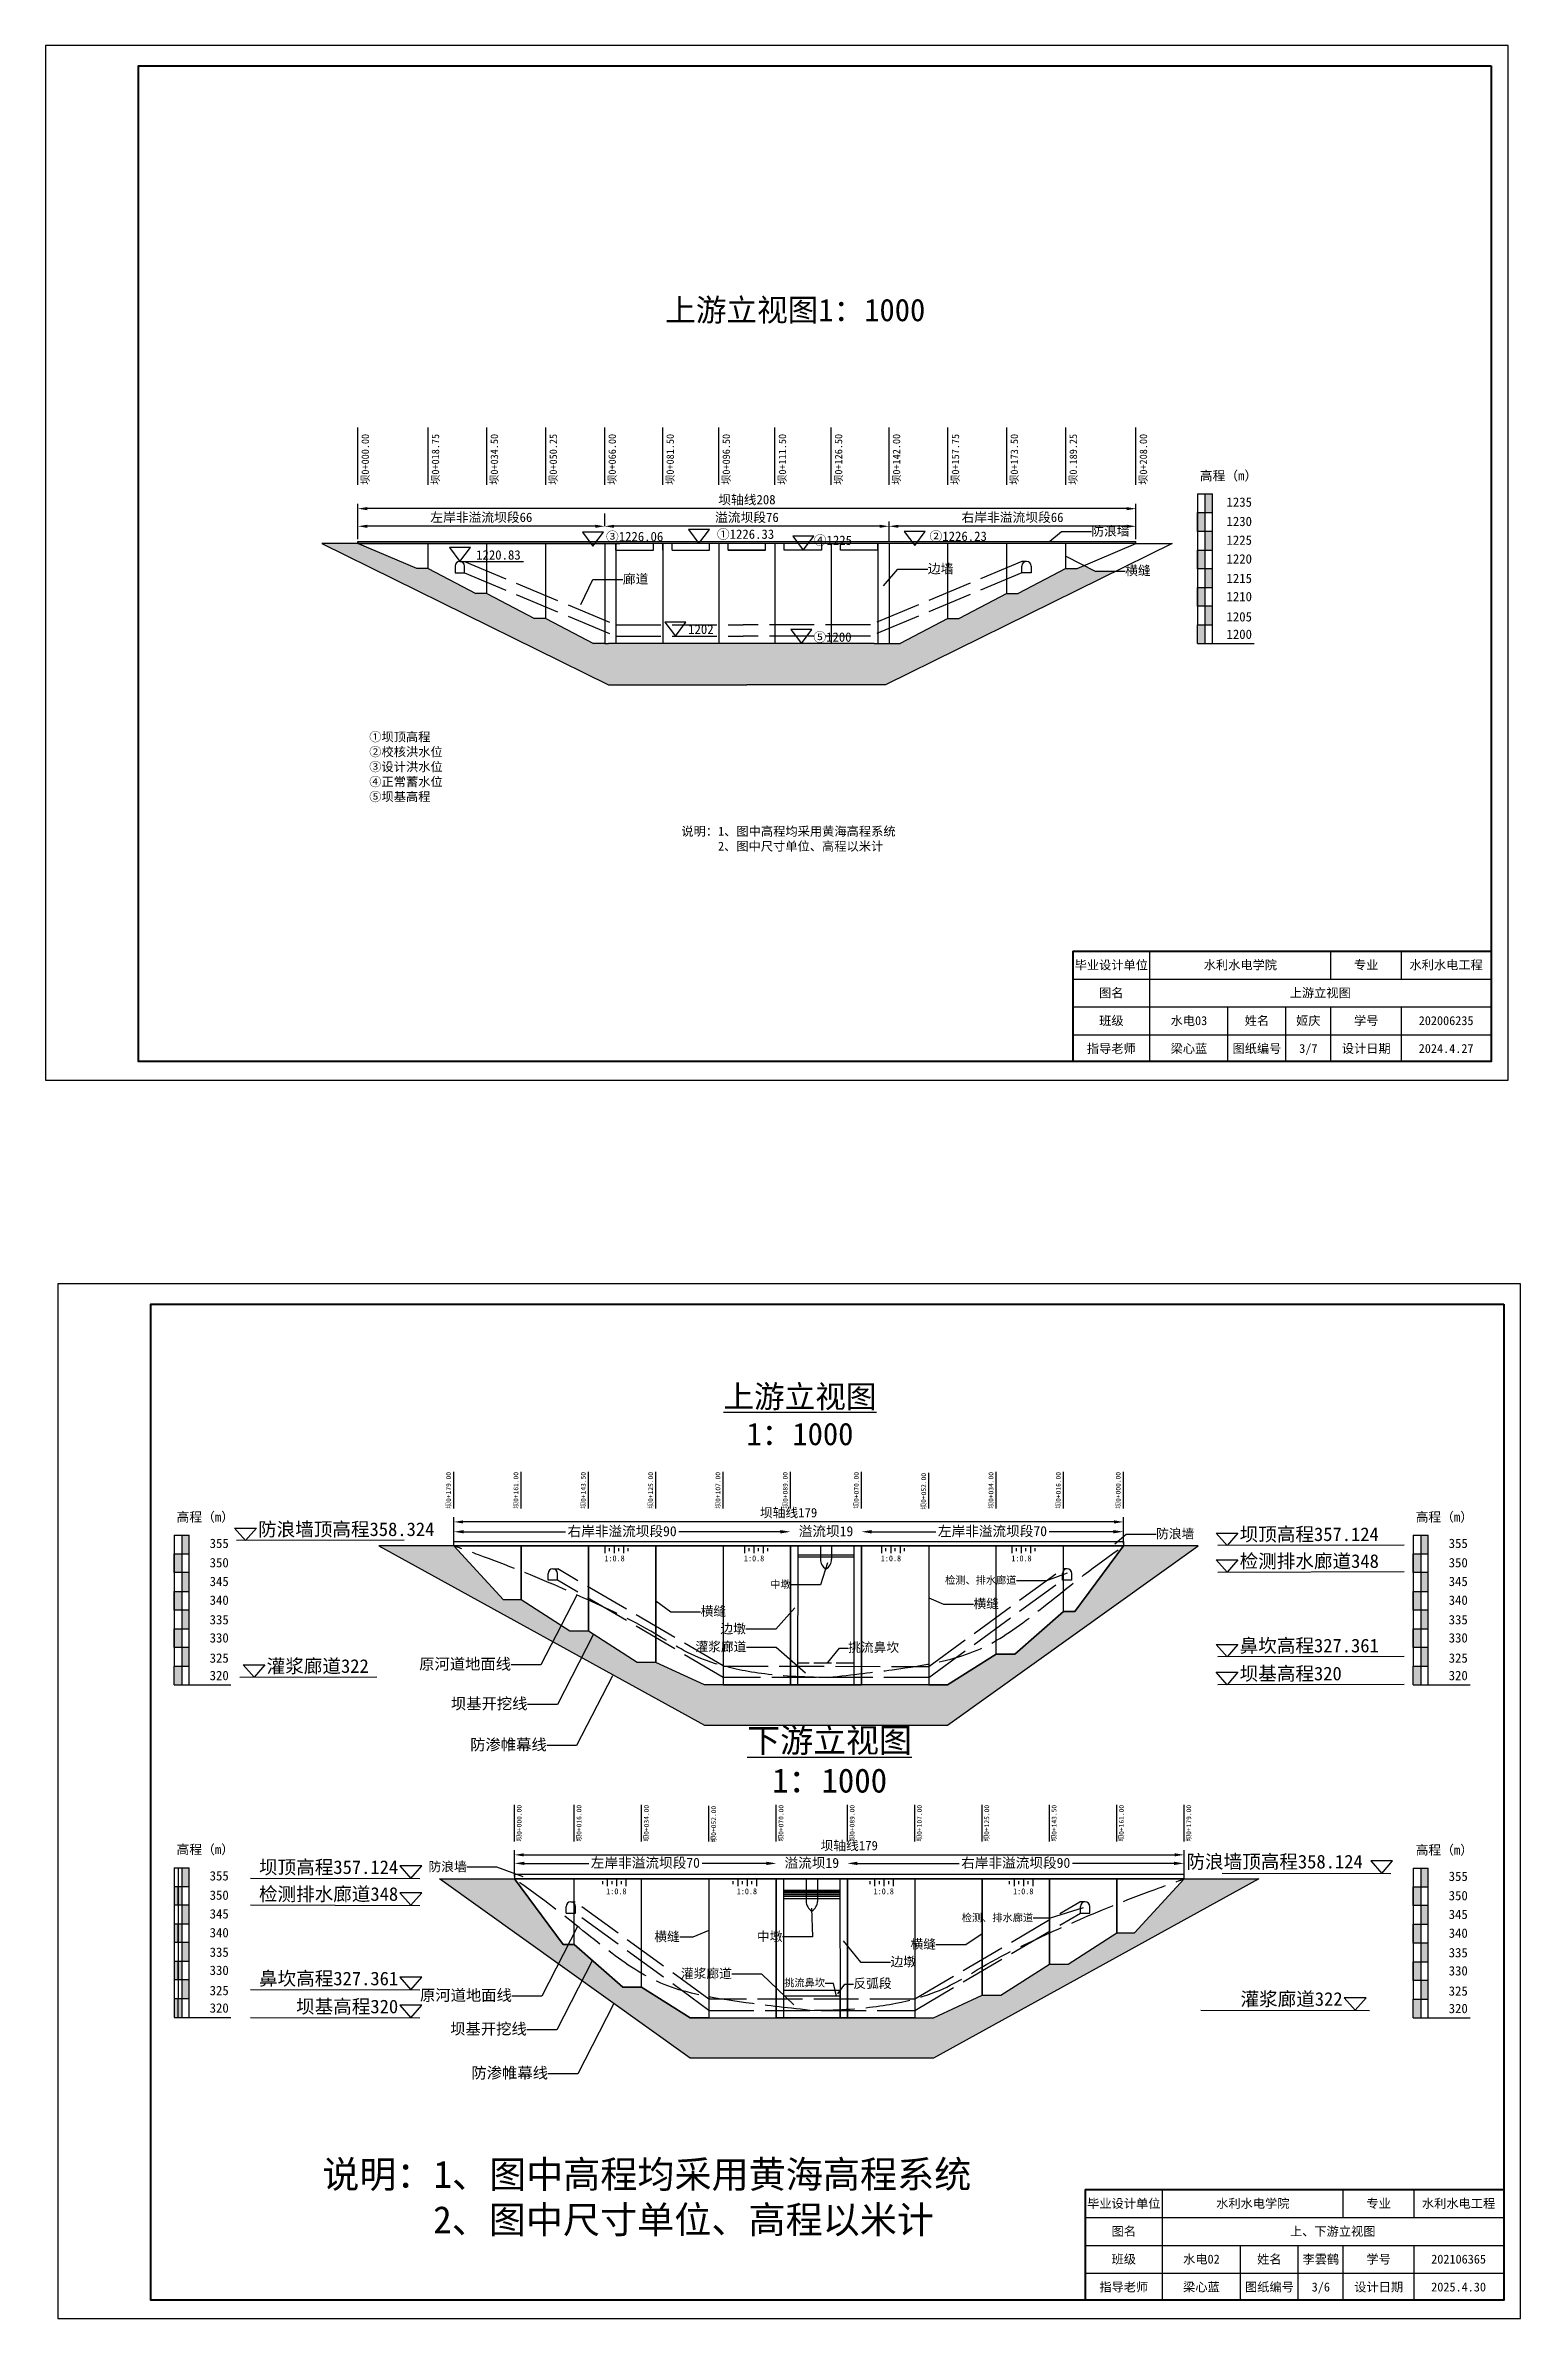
# Model space of a CAD drawing. Header units: millimetres. Extents: x 3930 to 5594, y 1586 to 11505.
# Drawn here: x 3930 to 4324, y 1586 to 2194 of the extents above; entities that cross this region are included whole.
import ezdxf
from ezdxf import colors
from ezdxf.entities.mleader import LeaderData, LeaderLine
from ezdxf.math import Vec2, Vec3

# ---------------------------------------------------------------- set-up
doc = ezdxf.new("R2010")
doc.units = ezdxf.units.MM
doc.linetypes.add('ACAD_ISO02W100', pattern=[15, 12, -3])
doc.styles.get("Standard").update_dxf_attribs({"font": 'simfang.ttf'})
doc.dimstyles.new('ISO-25', dxfattribs={"dimtxt": 2.5, "dimasz": 2.5, "dimexe": 1.25, "dimexo": 0.625, "dimtad": 1, "dimtxsty": 'Standard', "dimcen": 2.5, "dimadec": 0, "dimazin": 0, "dimtfac": 1, "dimtmove": 0, "dimatfit": 3, "dimfxl": 1, "dimarcsym": 0})
doc.dimstyles.get("Standard").update_dxf_attribs({"dimtxt": 0.18, "dimasz": 0.18, "dimexe": 0.18, "dimexo": 0.0625, "dimgap": 0.09, "dimtad": 0, "dimtih": 1, "dimtoh": 1, "dimdec": 4, "dimzin": 0, "dimdsep": 46, "dimtxsty": 'Standard', "dimcen": 0.09, "dimadec": 0, "dimazin": 0, "dimtfac": 1, "dimtdec": 4, "dimtofl": 0, "dimtmove": 0, "dimatfit": 3, "dimfxl": 1, "dimtolj": 1, "dimtzin": 0, "dimarcsym": 0})

msp = doc.modelspace()

# ---------------------------------------------------------------- texts
for s, width, gutter_width, heights, insert, char_height, attachment_point in [('{\\fSimSun|b0|i0|c134|p2;上游立视图}1{\\fSimSun|b0|i0|c134|p2;：1000}', 129.0802643, 12.5, [0], (4095.69078, 2125.83419), 6, 1), ('{\\fSimSun|b0|i0|c134|p2;高程（m）}', 19.8675414, 12.5, [0], (4253.93317, 2079.79352), 2.5, 3), ('1235', 4.1681494, 12.5, [0], (4252.53185, 2072.74632), 2.5, 3), ('1230', 4.1681494, 12.5, [0], (4252.53185, 2067.5878), 2.5, 3), ('{\\fSimSun|b0|i0|c134|p2;③1226.06}', 20.0958456, 12.5, [0], (4095.16367, 2063.53931), 2.5, 3), ('{\\fSimSun|b0|i0|c134|p2;①1226.33}', 20.0958456, 12.5, [0], (4124.80568, 2064.17628), 2.5, 3), ('{\\fSimSun|b0|i0|c134|p2;④1225}', 20.0958456, 12.5, [0], (4145.60471, 2062.53969), 2.5, 3), ('{\\fSimSun|b0|i0|c134|p2;②1226.23}', 20.0958456, 12.5, [0], (4181.65721, 2063.6261), 2.5, 3), ('1225', 4.1681494, 12.5, [0], (4252.53185, 2062.57591), 2.5, 3), ('{\\fSimSun|b0|i0|c134|p2;1220.83}', 20.0958456, 12.5, [0], (4057.04666, 2058.62641), 2.5, 3), ('1220', 4.1681494, 12.5, [0], (4252.53185, 2057.56401), 2.5, 3), ('1215', 4.1681494, 12.5, [0], (4252.53185, 2052.34697), 2.5, 3), ('1210', 4.1681494, 12.5, [0], (4252.53185, 2047.49556), 2.5, 3), ('1205', 4.1681494, 12.5, [0], (4252.53185, 2042.09286), 2.5, 3), ('{\\fSimSun|b0|i0|c134|p2;1202}', 20.0958456, 12.5, [0], (4108.61857, 2038.74819), 2.5, 3), ('{\\fSimSun|b0|i0|c134|p2;⑤1200}', 20.0958456, 12.5, [0], (4145.49714, 2036.66741), 2.5, 3), ('1200', 4.1681494, 12.5, [0], (4252.53185, 2037.42523), 2.5, 3), ('{\\fSimSun|b0|i0|c134|p2;①坝顶高程}\\P{\\fSimSun|b0|i0|c134|p2;②校核洪水位}\\P{\\fSimSun|b0|i0|c134|p2;③设计洪水位}\\P{\\fSimSun|b0|i0|c134|p2;④正常蓄水位}\\P{\\fSimSun|b0|i0|c134|p2;⑤坝基高程}', 43.0061961, 12.5, [0], (4016.55955, 2009.96712), 2.4, 1), ('{\\fSimSun|b0|i0|c134|p2;说明：1、图中高程均采用黄海高程系统\\P      2、图中尺寸单位、高程以米计}', 67.2377818, 1, [0], (4099.99113, 1984.73146), 2.4, 1), ('{\\fSimSun|b0|i0|c134|p2;毕业设计单位}', 25.5051586, 12.5, [0], (4214.93544, 1949.00166, 12241474.1592), 2.39382, 2), ('{\\fSimSun|b0|i0|c134|p2;水利水电学院}', 36.376, 12.5, [0], (4249.43038, 1949.01044, 12241474.1592), 2.39382, 2), ('{\\fSimSun|b0|i0|c134|p2;专业}', 14.215, 12.5, [0], (4283.07087, 1949.01044, 12241474.1592), 2.39382, 2), ('{\\fSimSun|b0|i0|c134|p2;水利水电工程}', 26.764435, 12.5, [0], (4304.43172, 1949.01044, 12241474.1592), 2.39382, 2), ('{\\fSimSun|b0|i0|c134|p2;图名}', 15.5, 12.5, [0], (4214.93544, 1941.563, 12241474.1592), 2.39382, 2), ('{\\fSimSun|b0|i0|c134|p2;上游立视图}', 68.5, 12.5, [0], (4270.79124, 1941.563, 12241474.1592), 2.39382, 2), ('{\\fSimSun|b0|i0|c134|p2;班级}', 15.5, 12.5, [0], (4214.93544, 1934.11556, 12241474.1592), 2.39382, 2), ('{\\fSimSun|b0|i0|c134|p2;水电}03', 15.7, 12.5, [0], (4235.68188, 1934.11556, 12241474.1592), 2.39382, 2), ('{\\fSimSun|b0|i0|c134|p2;姓名}', 11.63, 12.5, [0], (4253.85496, 1934.11556, 12241474.1592), 2.39382, 2), ('{\\fSimSun|b0|i0|c134|p2;姬庆}', 9.046, 12.5, [0], (4267.60347, 1934.11556, 12241474.1592), 2.39382, 2), ('{\\fSimSun|b0|i0|c134|p2;学号}', 14.215, 12.5, [0], (4283.07087, 1934.11556, 12241474.1592), 2.39382, 2), ('202006235', 17.909, 12.5, [0], (4304.43172, 1934.11556, 12241474.1592), 2.39382, 2), ('{\\fSimSun|b0|i0|c134|p2;指导老师}', 15.5, 12.5, [0], (4214.93544, 1926.66812, 12241474.1592), 2.39382, 2), ('{\\fSimSun|b0|i0|c134|p2;梁心蓝}', 15.7, 12.5, [0], (4235.68188, 1926.66812, 12241474.1592), 2.39382, 2), ('{\\fSimSun|b0|i0|c134|p2;图纸编号}', 20.59834, 12.5, [0], (4253.85496, 1926.66812, 12241474.1592), 2.39382, 2), ('3/7', 9.046, 12.5, [0], (4267.60347, 1926.66812, 12241474.1592), 2.39382, 2), ('{\\fSimSun|b0|i0|c134|p2;设计日期}', 21.12166, 12.5, [0], (4283.07087, 1926.66812, 12241474.1592), 2.39382, 2), ('2024.4.27', 17.909, 12.5, [0], (4304.43172, 1926.66812, 12241474.1592), 2.39382, 2), ('\\pxqc;{\\fSimSun|b0|i0|c134|p2;\\L上游立视图\\l\\P}1{\\fSimSun|b0|i0|c134|p2;：1000}', 129.0802643, 12.5, [0], (4067.15942, 1835.45805), 6, 1), ('{\\fSimSun|b0|i0|c134|p2;高程（m）}', 19.8675414, 12.5, [0], (3980.4039, 1801.52145), 2.5, 3), ('{\\fSimSun|b0|i0|c134|p2;防浪墙顶高程358.324}', 50.0017492, 15.625, [0], (3986.84104, 1798.81619), 3.640625, 1), ('{\\fSimSun|b0|i0|c134|p2;高程（m）}', 19.8675414, 12.5, [0], (4311.62371, 1801.52145), 2.5, 3), ('355', 4.1681494, 12.5, [0], (3979.00257, 1794.47425), 2.5, 3), ('{\\fSimSun|b0|i0|c134|p2;坝顶高程357.124}', 42.5425001, 15.625, [0], (4249.23755, 1797.47801), 3.640625, 1), ('355', 4.1681494, 12.5, [0], (4310.22238, 1794.47425), 2.5, 3), ('350', 4.1681494, 12.5, [0], (3979.00257, 1789.31573), 2.5, 3), ('1:0.8', 4.9398743, 0.8, [0], (4079.43612, 1789.99662), 1.59376, 1), ('1:0.8', 4.9398743, 0.8, [0], (4116.72885, 1789.99662), 1.59376, 1), ('1:0.8', 4.9398743, 0.8, [0], (4153.31167, 1789.99662), 1.59376, 1), ('1:0.8', 4.9398743, 0.8, [0], (4188.20542, 1789.99662), 1.59376, 1), ('{\\fSimSun|b0|i0|c134|p2;检测排水廊道348}', 42.5425001, 15.625, [0], (4249.23755, 1790.30875), 3.640625, 1), ('350', 4.1681494, 12.5, [0], (4310.22238, 1789.31573), 2.5, 3), ('345', 4.1681494, 12.5, [0], (3979.00257, 1784.30383), 2.5, 3), ('345', 4.1681494, 12.5, [0], (4310.22238, 1784.30383), 2.5, 3), ('340', 4.1681494, 12.5, [0], (3979.00257, 1779.29194), 2.5, 3), ('335', 4.1681494, 12.5, [0], (3979.00257, 1774.07489), 2.5, 3), ('340', 4.1681494, 12.5, [0], (4310.22238, 1779.29194), 2.5, 3), ('335', 4.1681494, 12.5, [0], (4310.22238, 1774.07489), 2.5, 3), ('330', 4.1681494, 12.5, [0], (3979.00257, 1769.22349), 2.5, 3), ('{\\fSimSun|b0|i0|c134|p2;鼻坎高程327.361}', 42.5425001, 15.625, [0], (4249.23755, 1767.72605), 3.640625, 1), ('330', 4.1681494, 12.5, [0], (4310.22238, 1769.22349), 2.5, 3), ('325', 4.1681494, 12.5, [1.42935], (3979.00257, 1763.82079), 2.5, 3), ('{\\fSimSun|b0|i0|c134|p2;灌浆廊道322}', 42.5425001, 15.625, [0], (3989.14084, 1762.25135), 3.640625, 1), ('325', 4.1681494, 12.5, [1.42935], (4310.22238, 1763.82079), 2.5, 3), ('320', 4.1681494, 12.5, [0], (3979.00257, 1759.15315), 2.5, 3), ('{\\fSimSun|b0|i0|c134|p2;坝基高程320}', 42.5425001, 15.625, [0], (4249.23755, 1760.25111), 3.640625, 1), ('320', 4.1681494, 12.5, [0], (4310.22238, 1759.15315), 2.5, 3), ('\\pxqc;{\\fSimSun|b0|i0|c134|p2;\\L下游立视图\\P}1{\\fSimSun|b0|i0|c134|p2;：1000}', 138.7961962, 13.44088, [0], (4070.22613, 1743.82145, -921421.4801), 6.4516228, 1), ('{\\fSimSun|b0|i0|c134|p2;高程（m）}', 19.8675414, 12.5, [0], (3980.4039, 1712.67053), 2.5, 3), ('{\\fSimSun|b0|i0|c134|p2;坝顶高程357.124}', 42.5425001, 15.625, [0], (4024.29812, 1708.50161), 3.640625, 3), ('\\pxql;{\\fSimSun|b0|i0|c134|p2;防浪墙顶高程358.124}', 54.9637624, 15.625, [0], (4289.97601, 1709.98284), 3.640625, 3), ('{\\fSimSun|b0|i0|c134|p2;高程（m）}', 19.8675414, 12.5, [0], (4311.62371, 1712.53925), 2.5, 3), ('355', 4.1681494, 12.5, [0], (3979.00257, 1705.62333), 2.5, 3), ('{\\fSimSun|b0|i0|c134|p2;检测排水廊道348}', 42.5425001, 15.625, [0], (4024.29812, 1701.33236), 3.640625, 3), ('1:0.8', 4.9398743, 0.8, [0], (4085.33025, 1701.02023), 1.59376, 3), ('1:0.8', 4.9398743, 0.8, [0], (4120.224, 1701.02023), 1.59376, 3), ('1:0.8', 4.9398743, 0.8, [0], (4156.80682, 1701.02023), 1.59376, 3), ('1:0.8', 4.9398743, 0.8, [0], (4194.09955, 1701.02023), 1.59376, 3), ('355', 4.1681494, 12.5, [0], (4310.22238, 1705.49205), 2.5, 3), ('350', 4.1681494, 12.5, [0], (3979.00257, 1700.4648), 2.5, 3), ('345', 4.1681494, 12.5, [0], (3979.00257, 1695.45291), 2.5, 3), ('350', 4.1681494, 12.5, [0], (4310.22238, 1700.33352), 2.5, 3), ('345', 4.1681494, 12.5, [0], (4310.22238, 1695.32163), 2.5, 3), ('340', 4.1681494, 12.5, [0], (3979.00257, 1690.44102), 2.5, 3), ('340', 4.1681494, 12.5, [0], (4310.22238, 1690.30974), 2.5, 3), ('335', 4.1681494, 12.5, [0], (3979.00257, 1685.22397), 2.5, 3), ('335', 4.1681494, 12.5, [0], (4310.22238, 1685.09269), 2.5, 3), ('330', 4.1681494, 12.5, [0], (3979.00257, 1680.37257), 2.5, 3), ('{\\fSimSun|b0|i0|c134|p2;鼻坎高程327.361}', 42.5425001, 15.625, [0], (4024.29812, 1678.74966), 3.640625, 3), ('330', 4.1681494, 12.5, [0], (4310.22238, 1680.24129), 2.5, 3), ('325', 4.1681494, 12.5, [1.42935], (3979.00257, 1674.96987), 2.5, 3), ('{\\fSimSun|b0|i0|c134|p2;坝基高程320}', 42.5425001, 15.625, [0], (4024.29812, 1671.27472), 3.640625, 3), ('{\\fSimSun|b0|i0|c134|p2;灌浆廊道322}', 42.5425001, 15.625, [0], (4276.75674, 1673.27496), 3.640625, 3), ('325', 4.1681494, 12.5, [1.42935], (4310.22238, 1674.83859), 2.5, 3), ('320', 4.1681494, 12.5, [0], (3979.00257, 1670.30223), 2.5, 3), ('320', 4.1681494, 12.5, [0], (4310.22238, 1670.17095), 2.5, 3), ('{\\fSimSun|b0|i0|c134|p2;说明：1、图中高程均采用黄海高程系统\\P      2、图中尺寸单位、高程以米计}', 203.6609902, 3.02897, [0], (4003.98494, 1628.23176), 7.2695197, 1), ('{\\fSimSun|b0|i0|c134|p2;毕业设计单位}', 25.5051586, 12.5, [0], (4218.2685, 1618.01666, 12241474.1592), 2.39382, 2), ('{\\fSimSun|b0|i0|c134|p2;水利水电学院}', 36.376, 12.5, [0], (4252.76344, 1618.02544, 12241474.1592), 2.39382, 2), ('{\\fSimSun|b0|i0|c134|p2;专业}', 14.215, 12.5, [0], (4286.40393, 1618.02544, 12241474.1592), 2.39382, 2), ('{\\fSimSun|b0|i0|c134|p2;水利水电工程}', 26.764435, 12.5, [0], (4307.76478, 1618.02544, 12241474.1592), 2.39382, 2), ('{\\fSimSun|b0|i0|c134|p2;图名}', 15.5, 12.5, [0], (4218.2685, 1610.578, 12241474.1592), 2.39382, 2), ('{\\fSimSun|b0|i0|c134|p2;上、下游立视图}', 68.5, 12.5, [0], (4274.1243, 1610.578, 12241474.1592), 2.39382, 2), ('{\\fSimSun|b0|i0|c134|p2;班级}', 15.5, 12.5, [0], (4218.2685, 1603.13056, 12241474.1592), 2.39382, 2), ('{\\fSimSun|b0|i0|c134|p2;水电}02', 15.7, 12.5, [0], (4239.01494, 1603.13056, 12241474.1592), 2.39382, 2), ('{\\fSimSun|b0|i0|c134|p2;姓名}', 11.63, 12.5, [0], (4257.18802, 1603.13056, 12241474.1592), 2.39382, 2), ('{\\fSimSun|b0|i0|c134|p2;李雲鹤}', 14.1911793, 12.5, [0], (4270.93653, 1603.13056, 12241474.1592), 2.39382, 2), ('{\\fSimSun|b0|i0|c134|p2;学号}', 14.215, 12.5, [0], (4286.40393, 1603.13056, 12241474.1592), 2.39382, 2), ('202106365', 17.909, 12.5, [0], (4307.76478, 1603.13056, 12241474.1592), 2.39382, 2), ('{\\fSimSun|b0|i0|c134|p2;指导老师}', 15.5, 12.5, [0], (4218.2685, 1595.68312, 12241474.1592), 2.39382, 2), ('{\\fSimSun|b0|i0|c134|p2;梁心蓝}', 15.7, 12.5, [0], (4239.01494, 1595.68312, 12241474.1592), 2.39382, 2), ('{\\fSimSun|b0|i0|c134|p2;图纸编号}', 20.59834, 12.5, [0], (4257.18802, 1595.68312, 12241474.1592), 2.39382, 2), ('3/6', 9.046, 12.5, [0], (4270.93653, 1595.68312, 12241474.1592), 2.39382, 2), ('{\\fSimSun|b0|i0|c134|p2;设计日期}', 21.12166, 12.5, [0], (4286.40393, 1595.68312, 12241474.1592), 2.39382, 2), ('2025.4.30', 17.909, 12.5, [0], (4307.76478, 1595.68312, 12241474.1592), 2.39382, 2)]:
    msp.add_mtext_dynamic_manual_height_columns(s, width=width, gutter_width=gutter_width, heights=heights, dxfattribs=dict(insert=insert, char_height=char_height, attachment_point=attachment_point))
at = {"attachment_point": 4, "rotation": 90}
for s, width, gutter_width, heights, insert, char_height in [('{\\fSimSun|b0|i0|c134|p2;坝}0+000.00', 31.243186, 1, [14.75216], (4015.60497, 2076.10608, -809626), 2), ('{\\fSimSun|b0|i0|c134|p2;坝}0+018.75', 31.243186, 1, [14.75216], (4034.35511, 2076.10608, -3140740.36241), 2), ('{\\fSimSun|b0|i0|c134|p2;坝}0+034.50', 31.243186, 1, [14.75216], (4050.10511, 2076.10608, -404813), 2), ('{\\fSimSun|b0|i0|c134|p2;坝}0+050.25', 31.243186, 1, [14.75216], (4065.85511, 2076.10608, -404813), 2), ('{\\fSimSun|b0|i0|c134|p2;坝}0+066.00', 31.243186, 1, [14.75216], (4081.60511, 2076.10608, -809623.5), 2), ('{\\fSimSun|b0|i0|c134|p2;坝}0+081.50', 31.243186, 1, [14.75216], (4097.10511, 2076.10608, -404813), 2), ('{\\fSimSun|b0|i0|c134|p2;坝}0+096.50', 31.243186, 1, [14.75216], (4112.10511, 2076.10608, -809626), 2), ('{\\fSimSun|b0|i0|c134|p2;坝}0+111.50', 31.243186, 1, [14.75216], (4127.10511, 2076.10608, -809626), 2), ('{\\fSimSun|b0|i0|c134|p2;坝}0+126.50', 31.243186, 1, [14.75216], (4142.10511, 2076.10608, -404813), 2), ('{\\fSimSun|b0|i0|c134|p2;坝}0+142.00', 31.243186, 1, [14.75216], (4157.60511, 2076.10608, -809623.5), 2), ('{\\fSimSun|b0|i0|c134|p2;坝}0+157.75', 31.243186, 1, [14.75216], (4173.35511, 2076.10608, -404813), 2), ('{\\fSimSun|b0|i0|c134|p2;坝}0+173.50', 31.243186, 1, [14.75216], (4189.10511, 2076.10608, -404813), 2), ('{\\fSimSun|b0|i0|c134|p2;坝}0.189.25', 31.243186, 1, [14.75216], (4204.85511, 2076.10608, -404813), 2), ('{\\fSimSun|b0|i0|c134|p2;坝}0+208.00', 31.243186, 1, [14.75216], (4223.60497, 2076.10608, -404813), 2), ('{\\fSimSun|b0|i0|c134|p2;坝}0+179.00', 20.0276821, 0.64103, [9.45651], (4037.83274, 1802.51934, -258483.46378), 1.2770512), ('{\\fSimSun|b0|i0|c134|p2;坝}0+161.00', 20.0276821, 0.64103, [9.45651], (4055.83929, 1802.51934, -258483.46378), 1.2770512), ('{\\fSimSun|b0|i0|c134|p2;坝}0+143.50', 20.0276821, 0.64103, [9.45651], (4073.83929, 1802.51934, -258483.46378), 1.2770512), ('{\\fSimSun|b0|i0|c134|p2;坝}0+125.00', 20.0276821, 0.64103, [9.45651], (4091.83929, 1802.51934, -258483.46378), 1.2770512), ('{\\fSimSun|b0|i0|c134|p2;坝}0+107.00', 20.0276821, 0.64103, [9.45651], (4109.83273, 1802.51934, -258483.46378), 1.2770512), ('{\\fSimSun|b0|i0|c134|p2;坝}0+089.00', 20.0276821, 0.64103, [9.45651], (4127.83275, 1802.51934, -258483.46378), 1.2770512), ('{\\fSimSun|b0|i0|c134|p2;坝}0+070.00', 20.0276821, 0.64103, [9.45651], (4146.83275, 1802.51934, -258483.46378), 1.2770512), ('{\\fSimSun|b0|i0|c134|p2;坝}0+052.00', 20.0276821, 0.64103, [9.45651], (4164.83275, 1802.26269, -258483.46378), 1.2770512), ('{\\fSimSun|b0|i0|c134|p2;坝}0+034.00', 20.0276821, 0.64103, [9.45651], (4182.82619, 1802.51934, -258483.46378), 1.2770512), ('{\\fSimSun|b0|i0|c134|p2;坝}0+016.00', 20.0276821, 0.64103, [9.45651], (4200.82619, 1802.51934, -258483.46378), 1.2770512), ('{\\fSimSun|b0|i0|c134|p2;坝}0+000.00', 20.0276821, 0.64103, [9.45651], (4216.83274, 1802.51934, -258483.46378), 1.2770512), ('{\\fSimSun|b0|i0|c134|p2;坝}0+000.00', 20.0276821, 0.64103, [9.45651], (4056.70293, 1713.54294, -258483.46378), 1.2770512), ('{\\fSimSun|b0|i0|c134|p2;坝}0+016.00', 20.0276821, 0.64103, [9.45651], (4072.70948, 1713.54294, -258483.46378), 1.2770512), ('{\\fSimSun|b0|i0|c134|p2;坝}0+034.00', 20.0276821, 0.64103, [9.45651], (4090.70948, 1713.54294, -258483.46378), 1.2770512), ('{\\fSimSun|b0|i0|c134|p2;坝}0+052.00', 20.0276821, 0.64103, [9.45651], (4108.70292, 1713.2863, -258483.46378), 1.2770512), ('{\\fSimSun|b0|i0|c134|p2;坝}0+070.00', 20.0276821, 0.64103, [9.45651], (4126.70292, 1713.54294, -258483.46378), 1.2770512), ('{\\fSimSun|b0|i0|c134|p2;坝}0+089.00', 20.0276821, 0.64103, [9.45651], (4145.70292, 1713.54294, -258483.46378), 1.2770512), ('{\\fSimSun|b0|i0|c134|p2;坝}0+107.00', 20.0276821, 0.64103, [9.45651], (4163.70293, 1713.54294, -258483.46378), 1.2770512), ('{\\fSimSun|b0|i0|c134|p2;坝}0+125.00', 20.0276821, 0.64103, [9.45651], (4181.69638, 1713.54294, -258483.46378), 1.2770512), ('{\\fSimSun|b0|i0|c134|p2;坝}0+143.50', 20.0276821, 0.64103, [9.45651], (4199.69638, 1713.54294, -258483.46378), 1.2770512), ('{\\fSimSun|b0|i0|c134|p2;坝}0+161.00', 20.0276821, 0.64103, [9.45651], (4217.69638, 1713.54294, -258483.46378), 1.2770512), ('{\\fSimSun|b0|i0|c134|p2;坝}0+179.00', 20.0276821, 0.64103, [9.45651], (4235.70293, 1713.54294, -258483.46378), 1.2770512)]:
    msp.add_mtext_dynamic_manual_height_columns(s, width=width, gutter_width=gutter_width, heights=heights, dxfattribs=dict(at, insert=insert, char_height=char_height))

# ---------------------------------------------------------------- blocks, each defined once
blk = doc.blocks.new('*D2')
at = {"color": 0, "lineweight": -2, "transparency": 16777216}
for p, q in [((4155.52, 2061.05), (4155.52, 2066.28)), ((4221.52, 2061.55), (4221.52, 2066.28)), ((4219.02, 2065.03), (4158.02, 2065.03))]:
    blk.add_line(p, q, dxfattribs=at)
at = {"color": 0, "transparency": 16777216}
for points in [[(4158.02, 2065.44), (4158.02, 2064.61), (4155.52, 2065.03)], [(4219.02, 2065.44), (4219.02, 2064.61), (4221.52, 2065.03)]]:
    blk.add_solid(points, dxfattribs=at)
at = {"layer": 'Defpoints', "color": 0, "transparency": 16777216}
for p in [(4155.52, 2065.03), (4155.52, 2060.43), (4221.52, 2060.93)]:
    blk.add_point(p, dxfattribs=at)
at = {"color": 0, "transparency": 16777216, "insert": (4188.52, 2067.29), "char_height": 2.5, "attachment_point": 5}
blk.add_mtext('{\\fSimSun|b0|i0|c134|p2;右岸非溢流坝段}66', dxfattribs=at)
blk = doc.blocks.new('*D3')
at = {"color": 0, "lineweight": -2, "transparency": 16777216}
for p, q in [((4079.52, 2065.65), (4079.52, 2066.28)), ((4155.52, 2061.05), (4155.52, 2066.28)), ((4153.02, 2065.03), (4082.02, 2065.03))]:
    blk.add_line(p, q, dxfattribs=at)
at = {"color": 0, "transparency": 16777216}
for points in [[(4082.02, 2065.44), (4082.02, 2064.61), (4079.52, 2065.03)], [(4153.02, 2065.44), (4153.02, 2064.61), (4155.52, 2065.03)]]:
    blk.add_solid(points, dxfattribs=at)
at = {"layer": 'Defpoints', "color": 0, "transparency": 16777216}
for p in [(4079.52, 2065.03), (4079.52, 2065.03), (4155.52, 2060.43)]:
    blk.add_point(p, dxfattribs=at)
at = {"color": 0, "transparency": 16777216, "insert": (4117.52, 2067.28), "char_height": 2.5, "attachment_point": 5}
blk.add_mtext('{\\fSimSun|b0|i0|c134|p2;溢流坝段}76', dxfattribs=at)
blk = doc.blocks.new('*D4')
at = {"color": 0, "lineweight": -2, "transparency": 16777216}
for p, q in [((4013.52, 2061.55), (4013.52, 2066.28)), ((4079.52, 2065.65), (4079.52, 2066.28)), ((4077.02, 2065.03), (4016.02, 2065.03))]:
    blk.add_line(p, q, dxfattribs=at)
at = {"color": 0, "transparency": 16777216}
for points in [[(4016.02, 2065.44), (4016.02, 2064.61), (4013.52, 2065.03)], [(4077.02, 2065.44), (4077.02, 2064.61), (4079.52, 2065.03)]]:
    blk.add_solid(points, dxfattribs=at)
at = {"layer": 'Defpoints', "color": 0, "transparency": 16777216}
for p in [(4013.52, 2065.03), (4013.52, 2060.93), (4079.52, 2065.03)]:
    blk.add_point(p, dxfattribs=at)
at = {"color": 0, "transparency": 16777216, "insert": (4046.52, 2067.29), "char_height": 2.5, "attachment_point": 5}
blk.add_mtext('{\\fSimSun|b0|i0|c134|p2;左岸非溢流坝段}66', dxfattribs=at)
blk = doc.blocks.new('*D1')
at = {"color": 0, "lineweight": -2, "transparency": 16777216}
for p, q in [((4013.52, 2062.25), (4013.52, 2070.99)), ((4219.02, 2069.74), (4016.02, 2069.74)), ((4221.52, 2061.55), (4221.52, 2070.99))]:
    blk.add_line(p, q, dxfattribs=at)
at = {"color": 0, "transparency": 16777216}
for points in [[(4016.02, 2070.16), (4016.02, 2069.32), (4013.52, 2069.74)], [(4219.02, 2070.16), (4219.02, 2069.32), (4221.52, 2069.74)]]:
    blk.add_solid(points, dxfattribs=at)
at = {"layer": 'Defpoints', "color": 0, "transparency": 16777216}
for p in [(4013.52, 2069.74), (4013.52, 2061.63), (4221.52, 2060.93)]:
    blk.add_point(p, dxfattribs=at)
at = {"color": 0, "transparency": 16777216, "insert": (4117.52, 2072.02), "char_height": 2.5, "attachment_point": 5}
blk.add_mtext('{\\fSimSun|b0|i0|c134|p2;坝轴线}208', dxfattribs=at)
blk = doc.blocks.new('_None')
blk = doc.blocks.new('*D9')
at = {"color": 0, "lineweight": -2, "transparency": 16777216}
for p, q in [((4039.16, 1793.14), (4039.16, 1800.2)), ((4215.66, 1798.95), (4041.66, 1798.95)), ((4218.16, 1793.14), (4218.16, 1800.2))]:
    blk.add_line(p, q, dxfattribs=at)
at = {"color": 0, "transparency": 16777216}
for points in [[(4041.66, 1799.37), (4041.66, 1798.53), (4039.16, 1798.95)], [(4215.66, 1799.37), (4215.66, 1798.53), (4218.16, 1798.95)]]:
    blk.add_solid(points, dxfattribs=at)
at = {"layer": 'Defpoints', "color": 0, "transparency": 16777216}
for p in [(4039.16, 1798.95), (4039.16, 1792.52), (4218.16, 1792.52)]:
    blk.add_point(p, dxfattribs=at)
at = {"color": 0, "transparency": 16777216, "insert": (4128.66, 1801.29), "char_height": 2.5, "attachment_point": 5}
blk.add_mtext('坝轴线179', dxfattribs=at)
blk = doc.blocks.new('*D20')
at = {"color": 0, "lineweight": -2, "transparency": 16777216}
for p, q in [((4055.37, 1704.17), (4055.37, 1711.22)), ((4057.87, 1709.97), (4231.87, 1709.97)), ((4234.37, 1704.17), (4234.37, 1711.22))]:
    blk.add_line(p, q, dxfattribs=at)
at = {"color": 0, "transparency": 16777216}
for points in [[(4057.87, 1710.39), (4057.87, 1709.56), (4055.37, 1709.97)], [(4231.87, 1710.39), (4231.87, 1709.56), (4234.37, 1709.97)]]:
    blk.add_solid(points, dxfattribs=at)
at = {"layer": 'Defpoints', "color": 0, "transparency": 16777216}
for p in [(4234.37, 1709.97), (4055.37, 1703.54), (4234.37, 1703.54)]:
    blk.add_point(p, dxfattribs=at)
at = {"color": 0, "transparency": 16777216, "insert": (4144.87, 1712.32), "char_height": 2.5, "attachment_point": 5}
blk.add_mtext('坝轴线179', dxfattribs=at)
blk = doc.blocks.new('*D10')
at = {"color": 0, "lineweight": -2, "transparency": 16777216}
for p, q in [((4148.16, 5131.82), (4148.16, 11421.99)), ((4218.16, 5131.82), (4218.16, 11421.99)), ((4150.84, 1796.33), (4168.02, 1796.33)), ((4215.49, 1796.33), (4198.31, 1796.33))]:
    blk.add_line(p, q, dxfattribs=at)
at = {"color": 0, "transparency": 16777216}
for points in [[(4150.84, 1796.77), (4150.84, 1795.88), (4148.16, 1796.33)], [(4215.49, 1796.77), (4215.49, 1795.88), (4218.16, 1796.33)]]:
    blk.add_solid(points, dxfattribs=at)
at = {"layer": 'Defpoints', "color": 0, "transparency": 16777216}
for p in [(4218.16, 1796.33), (4148.16, 1789.58), (4218.16, 1789.58)]:
    blk.add_point(p, dxfattribs=at)
at = {"color": 0, "transparency": 16777216, "insert": (4183.16, 1796.33), "char_height": 2.6738, "attachment_point": 5}
blk.add_mtext('\\A1;{\\fSimSun|b0|i0|c134|p2;左岸非溢流坝段}70', dxfattribs=at)
blk = doc.blocks.new('*D11')
at = {"color": 0, "lineweight": -2, "transparency": 16777216}
for p, q in [((4039.16, 5132.07), (4039.16, 11421.99)), ((4129.16, 5131.82), (4129.16, 11421.99)), ((4041.84, 1796.32), (4069.02, 1796.32)), ((4126.49, 1796.32), (4099.31, 1796.32))]:
    blk.add_line(p, q, dxfattribs=at)
at = {"color": 0, "transparency": 16777216}
for points in [[(4041.84, 1796.77), (4041.84, 1795.88), (4039.16, 1796.32)], [(4126.49, 1796.77), (4126.49, 1795.88), (4129.16, 1796.32)]]:
    blk.add_solid(points, dxfattribs=at)
at = {"layer": 'Defpoints', "color": 0, "transparency": 16777216}
for p in [(4129.16, 1796.32), (4039.16, 1789.83), (4129.16, 1789.58)]:
    blk.add_point(p, dxfattribs=at)
at = {"color": 0, "transparency": 16777216, "insert": (4084.16, 1796.32), "char_height": 2.6738, "attachment_point": 5}
blk.add_mtext('\\A1;{\\fSimSun|b0|i0|c134|p2;右岸非溢流坝段}90', dxfattribs=at)
blk = doc.blocks.new('*D12')
at = {"color": 0, "lineweight": -2, "transparency": 16777216}
for p, q in [((4129.16, 5131.82), (4129.16, 11421.99)), ((4148.16, 5131.82), (4148.16, 11421.99)), ((4126.49, 1796.32), (4123.82, 1796.32)), ((4150.84, 1796.32), (4153.51, 1796.32))]:
    blk.add_line(p, q, dxfattribs=at)
at = {"color": 0, "transparency": 16777216}
for points in [[(4126.49, 1796.77), (4126.49, 1795.88), (4129.16, 1796.32)], [(4150.84, 1796.77), (4150.84, 1795.88), (4148.16, 1796.32)]]:
    blk.add_solid(points, dxfattribs=at)
at = {"layer": 'Defpoints', "color": 0, "transparency": 16777216}
for p in [(4148.16, 1796.32), (4129.16, 1789.58), (4148.16, 1789.58)]:
    blk.add_point(p, dxfattribs=at)
at = {"color": 0, "transparency": 16777216, "insert": (4138.66, 1796.32), "char_height": 2.6738, "attachment_point": 5}
blk.add_mtext('\\A1;{\\fSimSun|b0|i0|c134|p2;溢流坝}19', dxfattribs=at)
blk = doc.blocks.new('*D17')
at = {"color": 0, "lineweight": -2, "transparency": 16777216}
for p, q in [((4055.37, 5043.19), (4055.37, 11333.36)), ((4125.37, 5043.19), (4125.37, 11333.36)), ((4058.05, 1707.7), (4075.23, 1707.7)), ((4122.7, 1707.7), (4105.52, 1707.7))]:
    blk.add_line(p, q, dxfattribs=at)
at = {"color": 0, "transparency": 16777216}
for points in [[(4058.05, 1708.14), (4058.05, 1707.25), (4055.37, 1707.7)], [(4122.7, 1708.14), (4122.7, 1707.25), (4125.37, 1707.7)]]:
    blk.add_solid(points, dxfattribs=at)
at = {"layer": 'Defpoints', "color": 0, "transparency": 16777216}
for p in [(4055.37, 1707.7), (4055.37, 1700.95), (4125.37, 1700.95)]:
    blk.add_point(p, dxfattribs=at)
at = {"color": 0, "transparency": 16777216, "insert": (4090.37, 1707.7), "char_height": 2.6738, "attachment_point": 5}
blk.add_mtext('\\A1;{\\fSimSun|b0|i0|c134|p2;左岸非溢流坝段}70', dxfattribs=at)
blk = doc.blocks.new('*D18')
at = {"color": 0, "lineweight": -2, "transparency": 16777216}
for p, q in [((4144.37, 5043.19), (4144.37, 11333.36)), ((4234.37, 5043.44), (4234.37, 11333.36)), ((4147.05, 1707.69), (4174.23, 1707.69)), ((4231.7, 1707.69), (4204.52, 1707.69))]:
    blk.add_line(p, q, dxfattribs=at)
at = {"color": 0, "transparency": 16777216}
for points in [[(4147.05, 1708.14), (4147.05, 1707.25), (4144.37, 1707.69)], [(4231.7, 1708.14), (4231.7, 1707.25), (4234.37, 1707.69)]]:
    blk.add_solid(points, dxfattribs=at)
at = {"layer": 'Defpoints', "color": 0, "transparency": 16777216}
for p in [(4144.37, 1707.69), (4144.37, 1700.95), (4234.37, 1701.2)]:
    blk.add_point(p, dxfattribs=at)
at = {"color": 0, "transparency": 16777216, "insert": (4189.37, 1707.69), "char_height": 2.6738, "attachment_point": 5}
blk.add_mtext('\\A1;{\\fSimSun|b0|i0|c134|p2;右岸非溢流坝段}90', dxfattribs=at)
blk = doc.blocks.new('*D19')
at = {"color": 0, "lineweight": -2, "transparency": 16777216}
for p, q in [((4125.37, 5043.19), (4125.37, 11333.36)), ((4144.37, 5043.19), (4144.37, 11333.36)), ((4122.7, 1707.69), (4120.03, 1707.69)), ((4147.05, 1707.69), (4149.72, 1707.69))]:
    blk.add_line(p, q, dxfattribs=at)
at = {"color": 0, "transparency": 16777216}
for points in [[(4122.7, 1708.14), (4122.7, 1707.25), (4125.37, 1707.69)], [(4147.05, 1708.14), (4147.05, 1707.25), (4144.37, 1707.69)]]:
    blk.add_solid(points, dxfattribs=at)
at = {"layer": 'Defpoints', "color": 0, "transparency": 16777216}
for p in [(4125.37, 1707.69), (4125.37, 1700.95), (4144.37, 1700.95)]:
    blk.add_point(p, dxfattribs=at)
at = {"color": 0, "transparency": 16777216, "insert": (4134.87, 1707.69), "char_height": 2.6738, "attachment_point": 5}
blk.add_mtext('\\A1;{\\fSimSun|b0|i0|c134|p2;溢流坝}19', dxfattribs=at)

# ---------------------------------------------------------------- dimensions: what is measured, and where the dimension line sits
for base, p1, p2, text, picture, middle in [((4129.16273, 1796.32402), (4039.16263, 1789.82581), (4129.16273, 1789.57751), '{\\fSimSun|b0|i0|c134|p2;右岸非溢流坝段}90', '*D11', (4084.16268, 1796.32402)), ((4148.16273, 1796.32402), (4129.16273, 1789.57751), (4148.16273, 1789.57751), '{\\fSimSun|b0|i0|c134|p2;溢流坝}19', '*D12', (4138.66273, 1796.32402)), ((4218.16272, 1796.32776), (4148.16273, 1789.57751), (4218.16272, 1789.57751), '{\\fSimSun|b0|i0|c134|p2;左岸非溢流坝段}70', '*D10', (4183.16272, 1796.32776))]:
    dim = msp.add_linear_dim(base=base, p1=p1, p2=p2, text=text, dimstyle='Standard', override={"dimscale": 53475.905951, "dimtxt": 5e-05, "dimasz": 5e-05, "dimgap": 0})
    dim.commit()
    dim.dimension.update_dxf_attribs({"geometry": picture, "text_midpoint": middle})
for base, p1, p2, text, picture, middle in [((4055.37295, 1707.69872), (4125.37294, 1700.94847), (4055.37295, 1700.94847), '{\\fSimSun|b0|i0|c134|p2;左岸非溢流坝段}70', '*D17', (4090.37294, 1707.69872)), ((4125.37294, 1707.69498), (4144.37294, 1700.94847), (4125.37294, 1700.94847), '{\\fSimSun|b0|i0|c134|p2;溢流坝}19', '*D19', (4134.87294, 1707.69498)), ((4144.37294, 1707.69498), (4234.37303, 1701.19677), (4144.37294, 1700.94847), '{\\fSimSun|b0|i0|c134|p2;右岸非溢流坝段}90', '*D18', (4189.37299, 1707.69498))]:
    dim = msp.add_linear_dim(base=base, p1=p1, p2=p2, angle=180, text=text, dimstyle='Standard', override={"dimscale": 53475.905951, "dimtxt": 5e-05, "dimasz": 5e-05, "dimgap": 0})
    dim.commit()
    dim.dimension.update_dxf_attribs({"geometry": picture, "text_midpoint": middle})
for base, p1, p2, text, picture, middle in [((4013.52197, 2069.73851), (4221.52197, 2060.92641), (4013.52197, 2061.62641), '{\\fSimSun|b0|i0|c134|p2;坝轴线}208', '*D1', (4117.52197, 2072.01854)), ((4013.52197, 2065.02578), (4079.52197, 2065.02578), (4013.52197, 2060.92641), '{\\fSimSun|b0|i0|c134|p2;左岸非溢流坝段}66', '*D4', (4046.52197, 2067.29184)), ((4079.52197, 2065.02578), (4155.52219, 2060.42641), (4079.52197, 2065.02578), '{\\fSimSun|b0|i0|c134|p2;溢流坝段}76', '*D3', (4117.52208, 2067.28486)), ((4155.52219, 2065.02578), (4221.52197, 2060.92641), (4155.52219, 2060.42641), '{\\fSimSun|b0|i0|c134|p2;右岸非溢流坝段}66', '*D2', (4188.52208, 2067.29184)), ((4234.37303, 1709.97201), (4055.37303, 1703.54294), (4234.37303, 1703.54294), '坝轴线<>', '*D20', (4144.87303, 1712.31844))]:
    dim = msp.add_linear_dim(base=base, p1=p1, p2=p2, angle=180, text=text, dimstyle='ISO-25')
    dim.commit()
    dim.dimension.update_dxf_attribs({"geometry": picture, "text_midpoint": middle})
dim = msp.add_linear_dim(base=(4039.16263, 1798.94841), p1=(4218.16263, 1792.51934), p2=(4039.16263, 1792.51934), text='坝轴线<>', dimstyle='ISO-25')
dim.commit()
dim.dimension.update_dxf_attribs({"geometry": '*D9', "text_midpoint": (4128.66263, 1801.29484)})

# ---------------------------------------------------------------- hatches: boundary and pattern name
h = msp.add_hatch(color=250)
h.dxf.hatch_style = 1
h.paths.add_polyline_path([(4241.96182, 2068.66741), (4239.96182, 2068.66741), (4239.96182, 2073.66741), (4241.96182, 2073.66741)])
h.paths.add_polyline_path([(4237.96182, 2068.66741), (4239.96182, 2068.66741), (4239.96182, 2063.66741), (4237.96182, 2063.66741)])
h.paths.add_polyline_path([(4239.96182, 2063.66741), (4241.96182, 2063.66741), (4241.96182, 2058.66741), (4239.96182, 2058.66741)])
h.paths.add_polyline_path([(4237.96182, 2058.66741), (4239.96182, 2058.66741), (4239.96182, 2053.66741), (4237.96182, 2053.66741)])
h.paths.add_polyline_path([(4239.96182, 2053.66741), (4241.96182, 2053.66741), (4241.96182, 2048.66741), (4239.96182, 2048.66741)])
h.paths.add_polyline_path([(4237.96182, 2048.66741), (4239.96182, 2048.66741), (4239.96182, 2043.66741), (4237.96182, 2043.66741)])
h.paths.add_polyline_path([(4239.96182, 2043.66741), (4241.96182, 2043.66741), (4241.96182, 2038.66741), (4239.96182, 2038.66741)])
h.paths.add_polyline_path([(4239.96182, 2033.66741), (4237.96182, 2033.66741), (4237.96182, 2038.66741), (4239.96182, 2038.66741)])
h = msp.add_hatch()
h.set_pattern_fill('AR-SAND', color=256, scale=0.1)
h.paths.add_polyline_path([(4216.13106, 2053.02261), (4210.6261, 2053.02261), (4207.67867, 2054.54708), (4205.77221, 2053.73741), (4202.77221, 2053.73741), (4190.02221, 2047.04741), (4187.02221, 2047.04741), (4174.27221, 2040.35741), (4171.27221, 2040.35741), (4158.52221, 2033.66741), (4155.52221, 2033.66741), (4151.52197, 2033.66741), (4083.52197, 2033.66741), (4080.52221, 2033.66741), (4079.52197, 2033.66741), (4076.52197, 2033.66741), (4063.77197, 2040.35741), (4060.77197, 2040.35741), (4048.02197, 2047.04741), (4045.02197, 2047.04741), (4032.27197, 2053.73741), (4029.27197, 2053.73741), (4013.52197, 2060.42641), (4003.88012, 2060.42641), (4080.52197, 2022.68005), (4117.52197, 2022.68005), (4154.52221, 2022.68005)])
h.paths.add_polyline_path([(4134.32745, 2032.59269), (4146.3037, 2032.59269), (4146.3037, 2037.41811), (4134.32745, 2037.41811)], flags=24)
h = msp.add_hatch(color=250)
h.dxf.hatch_style = 1
h.paths.add_polyline_path([(3968.43255, 1790.39534), (3966.43255, 1790.39534), (3966.43255, 1795.39534), (3968.43255, 1795.39534)])
h.paths.add_polyline_path([(3964.43255, 1790.39534), (3966.43255, 1790.39534), (3966.43255, 1785.39534), (3964.43255, 1785.39534)])
h.paths.add_polyline_path([(3966.43255, 1785.39534), (3968.43255, 1785.39534), (3968.43255, 1780.39534), (3966.43255, 1780.39534)])
h.paths.add_polyline_path([(3964.43255, 1780.39534), (3966.43255, 1780.39534), (3966.43255, 1775.39534), (3964.43255, 1775.39534)])
h.paths.add_polyline_path([(3966.43255, 1775.39534), (3968.43255, 1775.39534), (3968.43255, 1770.39534), (3966.43255, 1770.39534)])
h.paths.add_polyline_path([(3964.43255, 1770.39534), (3966.43255, 1770.39534), (3966.43255, 1765.39534), (3964.43255, 1765.39534)])
h.paths.add_polyline_path([(3966.43255, 1765.39534), (3968.43255, 1765.39534), (3968.43255, 1760.39534), (3966.43255, 1760.39534)])
h.paths.add_polyline_path([(3966.43255, 1755.39534), (3964.43255, 1755.39534), (3964.43255, 1760.39534), (3966.43255, 1760.39534)])
h = msp.add_hatch()
h.set_pattern_fill('AR-CONC', color=256, scale=0.05)
h.set_pattern_definition([(50, (-804.2734, -82.79), (9.109233, -0.796954), [0.9525, -10.4775]), (355, (-804.273, -82.79), (-1.762171, 9.552842), [0.762, -8.38203]), (100.45144, (-803.514, -82.856), (7.347062, 8.755888), [0.8095, -8.904512]), (46.1842, (-804.273, -80.25), (13.553952, -2.102116), [1.42875, -15.71625]), (96.63556, (-803.144, -80.425), (11.870207, 12.371306), [1.21425, -13.35678]), (351.18415, (-804.273, -80.25), (11.870207, 12.371306), [1.143, -12.572987]), (21, (-803.0034, -80.885), (7.58072, -5.11326), [0.9525, -10.4775]), (326, (-803.003, -80.885), (3.090101, 9.209398), [0.762, -8.382]), (71.45144, (-802.372, -81.311), (10.670821, 4.096138), [0.8095, -8.904497]), (37.5, (-804.2734, -82.7898), (0.1544302, 4.227752), [0, -8.2804, 0, -8.509, 0, -8.41375]), (7.5, (-804.2734, -82.7898), (3.340983, 5.0090287), [0, -4.8514, 0, -8.0899, 0, -3.20675]), (327.5, (-807.1055, -82.7898), (6.7795298, -0.2864372), [0, -3.175, 0, -9.906, 0, -13.1445]), (317.5, (-808.3755, -82.79), (7.406459, 1.2713246), [0, -4.1275, 0, -6.5786, 0, -9.3345])])
edge = h.paths.add_edge_path()
edge.add_line((4039.16263, 1792.51934), (4019.16263, 1792.51934))
edge.add_line((4019.16263, 1792.51934), (4106.16263, 1744.59134))
edge.add_line((4106.16263, 1744.59134), (4171.16263, 1744.59134))
edge.add_line((4171.16263, 1744.59134), (4238.16263, 1792.51934))
edge.add_line((4238.16263, 1792.51934), (4218.16263, 1792.51934))
edge.add_line((4218.16263, 1792.51934), (4205.15608, 1774.98197))
edge.add_line((4205.15608, 1774.98197), (4202.15608, 1774.98197))
edge.add_line((4202.15608, 1774.98197), (4189.15608, 1763.60909))
edge.add_line((4189.15608, 1763.60909), (4184.15608, 1763.60909))
edge.add_line((4184.15608, 1763.60909), (4171.15608, 1755.39534))
edge.add_line((4171.15608, 1755.39534), (4166.16263, 1755.39534))
edge.add_line((4166.16263, 1755.39534), (4106.16919, 1755.39534))
edge.add_line((4106.16919, 1755.39534), (4093.16919, 1761.41789))
edge.add_line((4093.16919, 1761.41789), (4088.16919, 1761.41789))
edge.add_line((4088.16919, 1761.41789), (4075.16919, 1769.75682))
edge.add_line((4075.16919, 1769.75682), (4070.16919, 1769.75682))
edge.add_line((4070.16919, 1769.75682), (4057.16919, 1778.09575))
edge.add_line((4057.16919, 1778.09575), (4052.44781, 1778.09575))
edge.add_line((4052.44781, 1778.09575), (4039.16263, 1792.51934))
edge.add_line((4039.16263, 1792.51934), (4019.16263, 1792.51934))
h = msp.add_hatch(color=250)
h.dxf.hatch_style = 1
h.paths.add_polyline_path([(4299.65236, 1790.39534), (4297.65236, 1790.39534), (4297.65236, 1795.39534), (4299.65236, 1795.39534)])
h.paths.add_polyline_path([(4295.65236, 1790.39534), (4297.65236, 1790.39534), (4297.65236, 1785.39534), (4295.65236, 1785.39534)])
h.paths.add_polyline_path([(4297.65236, 1785.39534), (4299.65236, 1785.39534), (4299.65236, 1780.39534), (4297.65236, 1780.39534)])
h.paths.add_polyline_path([(4295.65236, 1780.39534), (4297.65236, 1780.39534), (4297.65236, 1775.39534), (4295.65236, 1775.39534)])
h.paths.add_polyline_path([(4297.65236, 1775.39534), (4299.65236, 1775.39534), (4299.65236, 1770.39534), (4297.65236, 1770.39534)])
h.paths.add_polyline_path([(4295.65236, 1770.39534), (4297.65236, 1770.39534), (4297.65236, 1765.39534), (4295.65236, 1765.39534)])
h.paths.add_polyline_path([(4297.65236, 1765.39534), (4299.65236, 1765.39534), (4299.65236, 1760.39534), (4297.65236, 1760.39534)])
h.paths.add_polyline_path([(4297.65236, 1755.39534), (4295.65236, 1755.39534), (4295.65236, 1760.39534), (4297.65236, 1760.39534)])
h = msp.add_hatch(color=250)
h.dxf.hatch_style = 1
h.paths.add_polyline_path([(3968.43255, 1701.54441), (3966.43255, 1701.54441), (3966.43255, 1706.54441), (3968.43255, 1706.54441)])
h.paths.add_polyline_path([(3964.43255, 1701.54441), (3966.43255, 1701.54441), (3966.43255, 1696.54441), (3964.43255, 1696.54441)])
h.paths.add_polyline_path([(3966.43255, 1696.54441), (3968.43255, 1696.54441), (3968.43255, 1691.54441), (3966.43255, 1691.54441)])
h.paths.add_polyline_path([(3964.43255, 1691.54441), (3966.43255, 1691.54441), (3966.43255, 1686.54441), (3964.43255, 1686.54441)])
h.paths.add_polyline_path([(3966.43255, 1686.54441), (3968.43255, 1686.54441), (3968.43255, 1681.54441), (3966.43255, 1681.54441)])
h.paths.add_polyline_path([(3964.43255, 1681.54441), (3966.43255, 1681.54441), (3966.43255, 1676.54441), (3964.43255, 1676.54441)])
h.paths.add_polyline_path([(3966.43255, 1676.54441), (3968.43255, 1676.54441), (3968.43255, 1671.54441), (3966.43255, 1671.54441)])
h.paths.add_polyline_path([(3966.43255, 1666.54441), (3964.43255, 1666.54441), (3964.43255, 1671.54441), (3966.43255, 1671.54441)])
h = msp.add_hatch()
h.set_pattern_fill('AR-CONC', color=256, scale=0.05)
h.set_pattern_definition([(50, (-296.332, -171.766), (9.109233, -0.796954), [0.9525, -10.4775]), (355, (-296.332, -171.766), (-1.762171, 9.552842), [0.762, -8.38203]), (100.45144, (-295.573, -171.833), (7.347062, 8.755888), [0.8095, -8.904512]), (46.1842, (-296.332, -169.226), (13.553952, -2.102116), [1.42875, -15.71625]), (96.63556, (-295.202, -169.401), (11.870207, 12.371306), [1.21425, -13.35678]), (351.18415, (-296.332, -169.226), (11.870207, 12.371306), [1.143, -12.572987]), (21, (-295.062, -169.861), (7.58072, -5.11326), [0.9525, -10.4775]), (326, (-295.062, -169.861), (3.090101, 9.209398), [0.762, -8.382]), (71.45144, (-294.43, -170.287), (10.670821, 4.096138), [0.8095, -8.904497]), (37.5, (-296.3317, -171.7662), (0.1544302, 4.227752), [0, -8.2804, 0, -8.509, 0, -8.41375]), (7.5, (-296.3317, -171.766), (3.340983, 5.0090287), [0, -4.8514, 0, -8.0899, 0, -3.20675]), (327.5, (-299.164, -171.766), (6.7795298, -0.2864372), [0, -3.175, 0, -9.906, 0, -13.1445]), (317.5, (-300.434, -171.766), (7.406459, 1.2713246), [0, -4.1275, 0, -6.5786, 0, -9.3345])])
edge = h.paths.add_edge_path()
edge.add_line((4234.37303, 1703.54294), (4254.37303, 1703.54294))
edge.add_line((4254.37303, 1703.54294), (4167.37303, 1655.61494))
edge.add_line((4167.37303, 1655.61494), (4102.37303, 1655.61494))
edge.add_line((4102.37303, 1655.61494), (4035.37303, 1703.54294))
edge.add_line((4035.37303, 1703.54294), (4055.37303, 1703.54294))
edge.add_line((4055.37303, 1703.54294), (4068.37958, 1686.00557))
edge.add_line((4068.37958, 1686.00557), (4071.37958, 1686.00557))
edge.add_line((4071.37958, 1686.00557), (4084.37958, 1674.63269))
edge.add_line((4084.37958, 1674.63269), (4089.37958, 1674.63269))
edge.add_line((4089.37958, 1674.63269), (4102.37958, 1666.41894))
edge.add_line((4102.37958, 1666.41894), (4107.37303, 1666.41894))
edge.add_line((4107.37303, 1666.41894), (4167.36648, 1666.41894))
edge.add_line((4167.36648, 1666.41894), (4180.36648, 1672.4415))
edge.add_line((4180.36648, 1672.4415), (4185.36648, 1672.4415))
edge.add_line((4185.36648, 1672.4415), (4198.36648, 1680.78043))
edge.add_line((4198.36648, 1680.78043), (4203.36648, 1680.78043))
edge.add_line((4203.36648, 1680.78043), (4216.36648, 1689.11935))
edge.add_line((4216.36648, 1689.11935), (4221.08786, 1689.11935))
edge.add_line((4221.08786, 1689.11935), (4234.37303, 1703.54294))
edge.add_line((4234.37303, 1703.54294), (4254.37303, 1703.54294))
h = msp.add_hatch(color=250)
h.dxf.hatch_style = 1
h.paths.add_polyline_path([(4299.65236, 1701.41313), (4297.65236, 1701.41313), (4297.65236, 1706.41313), (4299.65236, 1706.41313)])
h.paths.add_polyline_path([(4295.65236, 1701.41313), (4297.65236, 1701.41313), (4297.65236, 1696.41313), (4295.65236, 1696.41313)])
h.paths.add_polyline_path([(4297.65236, 1696.41313), (4299.65236, 1696.41313), (4299.65236, 1691.41313), (4297.65236, 1691.41313)])
h.paths.add_polyline_path([(4295.65236, 1691.41313), (4297.65236, 1691.41313), (4297.65236, 1686.41313), (4295.65236, 1686.41313)])
h.paths.add_polyline_path([(4297.65236, 1686.41313), (4299.65236, 1686.41313), (4299.65236, 1681.41313), (4297.65236, 1681.41313)])
h.paths.add_polyline_path([(4295.65236, 1681.41313), (4297.65236, 1681.41313), (4297.65236, 1676.41313), (4295.65236, 1676.41313)])
h.paths.add_polyline_path([(4297.65236, 1676.41313), (4299.65236, 1676.41313), (4299.65236, 1671.41313), (4297.65236, 1671.41313)])
h.paths.add_polyline_path([(4297.65236, 1666.41313), (4295.65236, 1666.41313), (4295.65236, 1671.41313), (4297.65236, 1671.41313)])

# ---------------------------------------------------------------- linework, layer by layer
for p, q in [((4320.99496, 2193.52585, 12241474.1592), (3930.00436, 2193.52585, 12241474.1592)), ((3930.00436, 2193.52585, 12241474.1592), (3930.00436, 1917.03964, 12241474.1592)), ((4320.99496, 1917.03964, 12241474.1592), (4320.99496, 2193.52585, 12241474.1592)), ((4013.52221, 2076.10608, -404813), (4013.52221, 2091.42959, -404813)), ((4032.27236, 2076.10608, -2735927.36241), (4032.27236, 2091.42959, -2735927.36241)), ((4048.02236, 2076.10608), (4048.02236, 2091.42959)), ((4063.77236, 2076.10608), (4063.77236, 2091.42959)), ((4079.52236, 2076.10608, -404810.5), (4079.52236, 2091.42959, -404810.5)), ((4095.02236, 2076.10608), (4095.02236, 2091.42959)), ((4110.02236, 2076.10608, -404813), (4110.02236, 2091.42959, -404813)), ((4125.02236, 2076.10608, -404813), (4125.02236, 2091.42959, -404813)), ((4140.02236, 2076.10608), (4140.02236, 2091.42959)), ((4155.52236, 2076.10608, -404810.5), (4155.52236, 2091.42959, -404810.5)), ((4171.27236, 2076.10608), (4171.27236, 2091.42959)), ((4187.02236, 2076.10608), (4187.02236, 2091.42959)), ((4202.77236, 2076.10608), (4202.77236, 2091.42959)), ((4221.52221, 2076.10608), (4221.52221, 2091.42959)), ((4237.96182, 2073.66741), (4237.96182, 2038.66741)), ((4237.96182, 2073.66741), (4241.96182, 2073.66741)), ((4239.96182, 2073.66741), (4239.96182, 2033.66741)), ((4241.96182, 2068.66741), (4241.96182, 2073.66741)), ((4079.52197, 2065.02578), (4079.52197, 2068.47084)), ((4237.96182, 2063.66741), (4237.96182, 2068.66741)), ((4237.96182, 2068.66741), (4241.96182, 2068.66741)), ((4241.96182, 2033.66741), (4241.96182, 2068.66741)), ((4013.52197, 2060.42641), (4003.88012, 2060.42641)), ((4003.88012, 2060.42641), (4080.52197, 2022.68005)), ((4013.52197, 2061.62641), (4013.52197, 2061.62641)), ((4013.52197, 2060.92641), (4013.52197, 2060.42641)), ((4013.52197, 2060.42641), (4013.52197, 2060.92641)), ((4013.52197, 2060.92641), (4221.52197, 2060.92641)), ((4221.52197, 2060.42641), (4013.52197, 2060.42641)), ((4013.52197, 2060.42641), (4083.52197, 2060.42641)), ((4029.27197, 2053.73741), (4013.52197, 2060.42641)), ((4032.27197, 2053.73741), (4032.27197, 2060.42641)), ((4043.60085, 2059.37628), (4037.98127, 2059.37628)), ((4037.98127, 2059.37628), (4040.77221, 2055.62641)), ((4040.77221, 2055.62641), (4043.60085, 2059.37628)), ((4048.02197, 2047.04741), (4048.02197, 2060.42641)), ((4063.77197, 2040.35741), (4063.77197, 2060.42641)), ((4079.1718, 2063.42328), (4073.55223, 2063.42328)), ((4073.55223, 2063.42328), (4076.34317, 2059.67341)), ((4076.34317, 2059.67341), (4079.1718, 2063.42328)), ((4079.52197, 2065.02578), (4079.52197, 2065.02578)), ((4079.52197, 2060.42641), (4079.52197, 2033.66741)), ((4079.52197, 2060.42641), (4082.52197, 2060.42641)), ((4082.52197, 2058.66741), (4082.52197, 2060.42641)), ((4082.52197, 2060.42641), (4082.52197, 2033.66741)), ((4092.52197, 2058.66741), (4092.52197, 2060.42641)), ((4095.02197, 2058.66741), (4095.02197, 2060.42641)), ((4095.02197, 2060.42641), (4095.02197, 2033.66741)), ((4097.52197, 2058.66741), (4097.52197, 2060.42641)), ((4107.52172, 2064.17628), (4101.90215, 2064.17628)), ((4101.90215, 2064.17628), (4104.69308, 2060.42641)), ((4104.69308, 2060.42641), (4107.52172, 2064.17628)), ((4107.52197, 2058.66741), (4107.52197, 2060.42641)), ((4110.02197, 2060.42641), (4110.02197, 2033.66741)), ((4112.52209, 2058.66741), (4112.52209, 2060.42641)), ((4112.52209, 2058.66741), (4112.52209, 2060.42641)), ((4122.52209, 2058.66741), (4122.52209, 2060.42641)), ((4122.52209, 2058.66741), (4122.52209, 2060.42641)), ((4125.02219, 2060.4265), (4125.02253, 2033.6675)), ((4127.52221, 2058.66741), (4127.52221, 2060.42641)), ((4135.38647, 2062.41728), (4129.7669, 2062.41728)), ((4129.7669, 2062.41728), (4132.55784, 2058.66741)), ((4132.55784, 2058.66741), (4135.38647, 2062.41728)), ((4137.52221, 2058.66741), (4137.52221, 2060.42641)), ((4140.02219, 2060.42669), (4140.02253, 2033.66769)), ((4142.52221, 2058.66741), (4142.52221, 2060.42641)), ((4221.52197, 2060.42641), (4151.52197, 2060.42641)), ((4152.52219, 2060.42685), (4152.52253, 2033.66785)), ((4152.52221, 2058.66741), (4152.52221, 2060.42641)), ((4152.52221, 2060.42641), (4152.52221, 2033.66741)), ((4231.16406, 2060.42641), (4154.52221, 2022.68005)), ((4155.52219, 2060.42689), (4155.52253, 2033.66789)), ((4165.20565, 2063.64728), (4159.58608, 2063.64728)), ((4159.58608, 2063.64728), (4162.37702, 2059.89741)), ((4162.37702, 2059.89741), (4165.20565, 2063.64728)), ((4171.2717, 2040.35962), (4171.27087, 2060.42862)), ((4187.02142, 2047.05027), (4187.02087, 2060.42927)), ((4202.77115, 2053.74091), (4202.77087, 2060.42991)), ((4205.77221, 2053.73741), (4221.52221, 2060.42641)), ((4221.52197, 2060.42641), (4221.52197, 2060.92641)), ((4221.52221, 2060.42641), (4231.16406, 2060.42641)), ((4241.96182, 2063.66741), (4237.96182, 2063.66741)), ((4241.96182, 2058.66741), (4241.96182, 2063.66741)), ((4032.27197, 2053.73741), (4029.27197, 2053.73741)), ((4032.27197, 2053.73741), (4045.02197, 2047.04741)), ((4039.52221, 2054.37641), (4039.52221, 2052.62641)), ((4040.77221, 2055.62641), (4057.78783, 2055.62641)), ((4042.02221, 2052.62641), (4042.02221, 2054.37641)), ((4082.52197, 2058.66741), (4092.52197, 2058.66741)), ((4097.52197, 2058.66741), (4107.52197, 2058.66741)), ((4112.52209, 2058.66741), (4122.52209, 2058.66741)), ((4122.52209, 2058.66741), (4112.52209, 2058.66741)), ((4137.52221, 2058.66741), (4127.52221, 2058.66741)), ((4152.52221, 2058.66741), (4142.52221, 2058.66741)), ((4202.77221, 2053.73741), (4190.02221, 2047.04741)), ((4192.27174, 2055.62641), (4191.02174, 2055.62641)), ((4191.02174, 2052.62641), (4191.02174, 2054.37641)), ((4193.52174, 2054.37641), (4193.52174, 2052.62641)), ((4202.77221, 2053.73741), (4205.77221, 2053.73741)), ((4237.96182, 2053.66741), (4237.96182, 2058.66741)), ((4237.96182, 2058.66741), (4241.96182, 2058.66741)), ((4241.96182, 2053.66741), (4237.96182, 2053.66741)), ((4241.96182, 2048.66741), (4241.96182, 2053.66741)), ((4039.52221, 2052.62641), (4042.02221, 2052.62641)), ((4193.52174, 2052.62641), (4191.02174, 2052.62641)), ((4237.96182, 2043.66741), (4237.96182, 2048.66741)), ((4237.96182, 2048.66741), (4241.96182, 2048.66741)), ((4048.02197, 2047.04741), (4045.02197, 2047.04741)), ((4048.02197, 2047.04741), (4060.77197, 2040.35741)), ((4187.02221, 2047.04741), (4174.27221, 2040.35741)), ((4187.02221, 2047.04741), (4190.02221, 2047.04741)), ((4241.96182, 2043.66741), (4237.96182, 2043.66741)), ((4241.96182, 2038.66741), (4241.96182, 2043.66741)), ((4063.77197, 2040.35741), (4060.77197, 2040.35741)), ((4063.77197, 2040.35741), (4076.52197, 2033.66741)), ((4101.22675, 2039.41728), (4095.60718, 2039.41728)), ((4095.60718, 2039.41728), (4098.39812, 2035.66741)), ((4098.39812, 2035.66741), (4101.22675, 2039.41728)), ((4134.9164, 2037.41728), (4129.29683, 2037.41728)), ((4129.29683, 2037.41728), (4132.08777, 2033.66741)), ((4132.08777, 2033.66741), (4134.9164, 2037.41728)), ((4171.27221, 2040.35741), (4158.52221, 2033.66741)), ((4171.27221, 2040.35741), (4174.27221, 2040.35741)), ((4237.96182, 2033.66741), (4237.96182, 2038.66741)), ((4237.96182, 2038.66741), (4241.96182, 2038.66741)), ((4079.52197, 2033.66741), (4076.52197, 2033.66741)), ((4079.52197, 2033.66741), (4080.52221, 2033.66741)), ((4083.52221, 2033.66741), (4080.52221, 2033.66741)), ((4151.52197, 2033.66741), (4083.52197, 2033.66741)), ((4151.52197, 2033.66741), (4155.52253, 2033.66741)), ((4155.52221, 2033.66741), (4158.52221, 2033.66741)), ((4237.96182, 2033.66741), (4253.13372, 2033.66741)), ((4080.52197, 2022.68005), (4117.52197, 2022.68005)), ((4154.52197, 2022.68005), (4117.52197, 2022.68005)), ((4225.24216, 1921.97856, 12241474.1592), (4225.24216, 1951.48405, 12241474.1592)), ((4273.61861, 1944.03661, 12241474.1592), (4273.61861, 1951.48405, 12241474.1592)), ((4292.52313, 1944.03661, 12241474.1592), (4292.52313, 1951.48405, 12241474.1592)), ((4204.62871, 1944.03661, 12241474.1592), (4316.34031, 1944.03661, 12241474.1592)), ((4204.62871, 1936.58917, 12241474.1592), (4316.34031, 1936.58917, 12241474.1592)), ((4246.12159, 1921.97856, 12241474.1592), (4246.12159, 1936.58917, 12241474.1592)), ((4261.58833, 1921.97856, 12241474.1592), (4261.58833, 1936.58917, 12241474.1592)), ((4273.61861, 1921.97856, 12241474.1592), (4273.61861, 1936.58917, 12241474.1592)), ((4292.52313, 1921.97856, 12194661.69533), (4292.52313, 1936.58917, 12241474.1592)), ((4204.62871, 1929.14173, 12241474.1592), (4316.34031, 1929.14173, 12241474.1592)), ((3930.00436, 1917.03964, 12241474.1592), (4306.28344, 1917.03964, 12241474.1592)), ((4306.28344, 1917.03964, 12241474.1592), (4320.99496, 1917.03964, 12241474.1592)), ((4324.32802, 1862.54085, 12241474.1592), (3933.33742, 1862.54085, 12241474.1592)), ((3933.33742, 1862.54085, 12241474.1592), (3933.33742, 1586.05464, 12241474.1592)), ((4324.32802, 1586.05464, 12241474.1592), (4324.32802, 1862.54085, 12241474.1592)), ((4039.16263, 1802.51934), (4039.16263, 1812.30379)), ((4057.16918, 1802.51934), (4057.16918, 1812.30379)), ((4075.16918, 1802.51934), (4075.16918, 1812.30379)), ((4093.16918, 1802.51934), (4093.16918, 1812.30379)), ((4111.16263, 1802.51934), (4111.16263, 1812.30379)), ((4129.16264, 1802.51934), (4129.16264, 1812.30379)), ((4148.16264, 1802.51934), (4148.16264, 1812.30379)), ((4166.16264, 1802.51934), (4166.16264, 1812.04715)), ((4184.15609, 1802.51934), (4184.15609, 1812.30379)), ((4202.15609, 1802.51934), (4202.15609, 1812.30379)), ((4218.16263, 1802.51934), (4218.16263, 1812.30379)), ((3964.43255, 1795.39534), (3964.43255, 1760.39534)), ((3964.43255, 1795.39534), (3968.43255, 1795.39534)), ((3966.43255, 1795.39534), (3966.43255, 1755.39534)), ((3968.43255, 1790.39534), (3968.43255, 1795.39534)), ((3980.56261, 1797.31863), (3986.38761, 1797.31863)), ((3983.47511, 1793.98836), (3980.56261, 1797.31863)), ((4025.93305, 1794.08489), (3981.03878, 1793.96018)), ((3986.38761, 1797.31863), (3983.47511, 1793.98836)), ((4039.16263, 1792.51934), (4109.16263, 1792.51934)), ((4039.16263, 1792.51934), (4218.16263, 1792.51934)), ((4079.57057, 1792.51934), (4079.57057, 1790.61236)), ((4082.06627, 1792.51934), (4082.06627, 1790.61236)), ((4084.5618, 1792.51934), (4084.5618, 1790.61236)), ((4116.88455, 1792.51934), (4116.88455, 1790.61236)), ((4119.38025, 1792.51934), (4119.38025, 1790.61236)), ((4121.87577, 1792.51934), (4121.87577, 1790.61236)), ((4131.16263, 1792.51934), (4146.16964, 1792.51934)), ((4131.16263, 1792.51934), (4146.16964, 1792.51934)), ((4137.16263, 1792.51934), (4137.16263, 1788.96022)), ((4140.16263, 1792.51934), (4140.16263, 1788.96022)), ((4153.46737, 1792.51934), (4153.46737, 1790.61236)), ((4155.96307, 1792.51934), (4155.96307, 1790.61236)), ((4158.45859, 1792.51934), (4158.45859, 1790.61236)), ((4171.16715, 1792.51934), (4218.16263, 1792.51934)), ((4188.36111, 1792.51934), (4188.36111, 1790.61236)), ((4190.85681, 1792.51934), (4190.85681, 1790.61236)), ((4193.35234, 1792.51934), (4193.35234, 1790.61236)), ((4242.95911, 1795.98045), (4248.78411, 1795.98045)), ((4245.87161, 1792.65018), (4242.95911, 1795.98045)), ((4293.17708, 1792.76018), (4243.43529, 1792.62199)), ((4248.78411, 1795.98045), (4245.87161, 1792.65018)), ((4295.65236, 1795.39534), (4295.65236, 1760.39534)), ((4295.65236, 1795.39534), (4299.65236, 1795.39534)), ((4297.65236, 1795.39534), (4297.65236, 1755.39534)), ((4299.65236, 1790.39534), (4299.65236, 1795.39534)), ((3964.43255, 1785.39534), (3964.43255, 1790.39534)), ((3964.43255, 1790.39534), (3968.43255, 1790.39534)), ((3968.43255, 1755.39534), (3968.43255, 1790.39534)), ((4065.61475, 1786.39534), (4066.98617, 1786.39534)), ((4080.80305, 1791.11688), (4080.80305, 1791.90974)), ((4083.29875, 1791.11688), (4083.29875, 1791.90974)), ((4085.79428, 1791.11688), (4085.79428, 1791.90974)), ((4118.09579, 1791.11688), (4118.09579, 1791.90974)), ((4120.59148, 1791.11688), (4120.59148, 1791.90974)), ((4123.08701, 1791.11688), (4123.08701, 1791.90974)), ((4131.15747, 1789.58989), (4146.16447, 1789.58989)), ((4131.15749, 1790.16138), (4146.16449, 1790.16138)), ((4154.6786, 1791.11688), (4154.6786, 1791.90974)), ((4157.1743, 1791.11688), (4157.1743, 1791.90974)), ((4159.66983, 1791.11688), (4159.66983, 1791.90974)), ((4189.57235, 1791.11688), (4189.57235, 1791.90974)), ((4192.06805, 1791.11688), (4192.06805, 1791.90974)), ((4194.56358, 1791.11688), (4194.56358, 1791.90974)), ((4203.11475, 1786.39534), (4201.93858, 1786.39534)), ((4242.95911, 1788.8112), (4248.78411, 1788.8112)), ((4245.87161, 1785.48092), (4242.95911, 1788.8112)), ((4248.78411, 1788.8112), (4245.87161, 1785.48092)), ((4295.65236, 1785.39534), (4295.65236, 1790.39534)), ((4295.65236, 1790.39534), (4299.65236, 1790.39534)), ((4299.65236, 1755.39534), (4299.65236, 1790.39534)), ((3968.43255, 1785.39534), (3964.43255, 1785.39534)), ((3964.43255, 1775.39534), (3964.43255, 1780.39534)), ((3964.43255, 1780.39534), (3968.43255, 1780.39534)), ((3968.43255, 1780.39534), (3968.43255, 1785.39534)), ((4064.36475, 1783.39534), (4064.36475, 1785.14534)), ((4066.86475, 1783.39534), (4064.36475, 1783.39534)), ((4066.86475, 1783.39534), (4066.86475, 1785.14534)), ((4201.86475, 1783.39534), (4201.86475, 1785.14534)), ((4204.36475, 1783.39534), (4201.86475, 1783.39534)), ((4204.36475, 1783.39534), (4204.36475, 1785.14534)), ((4293.17708, 1785.59092), (4243.43529, 1785.45274)), ((4299.65236, 1785.39534), (4295.65236, 1785.39534)), ((4295.65236, 1775.39534), (4295.65236, 1780.39534)), ((4295.65236, 1780.39534), (4299.65236, 1780.39534)), ((4299.65236, 1780.39534), (4299.65236, 1785.39534)), ((3968.43255, 1775.39534), (3964.43255, 1775.39534)), ((3968.43255, 1770.39534), (3968.43255, 1775.39534)), ((4299.65236, 1775.39534), (4295.65236, 1775.39534)), ((4299.65236, 1770.39534), (4299.65236, 1775.39534)), ((3964.43255, 1765.39534), (3964.43255, 1770.39534)), ((3964.43255, 1770.39534), (3968.43255, 1770.39534)), ((4295.65236, 1765.39534), (4295.65236, 1770.39534)), ((4295.65236, 1770.39534), (4299.65236, 1770.39534)), ((3968.43255, 1765.39534), (3964.43255, 1765.39534)), ((3968.43255, 1760.39534), (3968.43255, 1765.39534)), ((4242.95911, 1766.22849), (4248.78411, 1766.22849)), ((4245.87161, 1762.89822), (4242.95911, 1766.22849)), ((4293.17708, 1763.00822), (4243.43529, 1762.87004)), ((4248.78411, 1766.22849), (4245.87161, 1762.89822)), ((4299.65236, 1765.39534), (4295.65236, 1765.39534)), ((4299.65236, 1760.39534), (4299.65236, 1765.39534)), ((3964.43255, 1755.39534), (3964.43255, 1760.39534)), ((3964.43255, 1760.39534), (3968.43255, 1760.39534)), ((4018.59273, 1757.4286), (3981.97885, 1757.32689)), ((3982.8624, 1760.75379), (3988.6874, 1760.75379)), ((3985.7749, 1757.42352), (3982.8624, 1760.75379)), ((3988.6874, 1760.75379), (3985.7749, 1757.42352)), ((4242.95911, 1758.75356), (4248.78411, 1758.75356)), ((4245.87161, 1755.42328), (4242.95911, 1758.75356)), ((4248.78411, 1758.75356), (4245.87161, 1755.42328)), ((4295.65236, 1755.39534), (4295.65236, 1760.39534)), ((4295.65236, 1760.39534), (4299.65236, 1760.39534)), ((3964.43255, 1755.39534), (3979.60444, 1755.39534)), ((4293.17708, 1755.53328), (4243.43529, 1755.3951)), ((4295.65236, 1755.39534), (4310.82425, 1755.39534)), ((4055.37303, 1713.54294), (4055.37303, 1723.3274)), ((4071.37958, 1713.54294), (4071.37958, 1723.3274)), ((4089.37958, 1713.54294), (4089.37958, 1723.3274)), ((4107.37303, 1713.54294), (4107.37303, 1723.07075)), ((4125.37303, 1713.54294), (4125.37303, 1723.3274)), ((4144.37303, 1713.54294), (4144.37303, 1723.3274)), ((4162.37304, 1713.54294), (4162.37304, 1723.3274)), ((4180.36649, 1713.54294), (4180.36649, 1723.3274)), ((4198.36649, 1713.54294), (4198.36649, 1723.3274)), ((4216.36649, 1713.54294), (4216.36649, 1723.3274)), ((4234.37304, 1713.54294), (4234.37304, 1723.3274)), ((4030.57655, 1707.00406), (4024.75155, 1707.00406)), ((4024.75155, 1707.00406), (4027.66405, 1703.67378)), ((4027.66405, 1703.67378), (4030.57655, 1707.00406)), ((4290.13981, 1708.34224), (4284.31481, 1708.34224)), ((4284.31481, 1708.34224), (4287.22731, 1705.01197)), ((4287.22731, 1705.01197), (4290.13981, 1708.34224)), ((3964.43255, 1706.54441), (3968.43255, 1706.54441)), ((3964.43255, 1706.54441), (3964.43255, 1666.54441)), ((3964.43255, 1701.54441), (3968.43255, 1701.54441)), ((3965.46435, 1706.54441), (3965.46435, 1671.54441)), ((3965.46435, 1696.54441), (3965.46435, 1701.54441)), ((3966.43255, 1706.54441), (3966.43255, 1666.54441)), ((3968.43255, 1701.54441), (3968.43255, 1706.54441)), ((3968.43255, 1666.54441), (3968.43255, 1701.54441)), ((3984.8492, 1703.77131), (4030.10038, 1703.6456)), ((4102.36852, 1703.54294), (4055.37303, 1703.54294)), ((4234.37303, 1703.54294), (4055.37303, 1703.54294)), ((4078.97209, 1702.14048), (4078.97209, 1702.93335)), ((4080.18333, 1703.54294), (4080.18333, 1701.63596)), ((4081.46762, 1702.14048), (4081.46762, 1702.93335)), ((4082.67885, 1703.54294), (4082.67885, 1701.63596)), ((4083.96332, 1702.14048), (4083.96332, 1702.93335)), ((4085.17455, 1703.54294), (4085.17455, 1701.63596)), ((4113.86584, 1702.14048), (4113.86584, 1702.93335)), ((4115.07707, 1703.54294), (4115.07707, 1701.63596)), ((4116.36137, 1702.14048), (4116.36137, 1702.93335)), ((4117.5726, 1703.54294), (4117.5726, 1701.63596)), ((4118.85706, 1702.14048), (4118.85706, 1702.93335)), ((4120.0683, 1703.54294), (4120.0683, 1701.63596)), ((4127.37228, 1703.54294), (4142.38718, 1703.54294)), ((4127.37302, 1703.54294), (4142.38793, 1703.54294)), ((4133.37303, 1703.54294), (4133.37303, 1697.54294)), ((4136.37303, 1703.54294), (4136.37303, 1697.54294)), ((4150.44866, 1702.14048), (4150.44866, 1702.93335)), ((4151.65989, 1703.54294), (4151.65989, 1701.63596)), ((4152.94418, 1702.14048), (4152.94418, 1702.93335)), ((4154.15542, 1703.54294), (4154.15542, 1701.63596)), ((4155.43988, 1702.14048), (4155.43988, 1702.93335)), ((4156.65112, 1703.54294), (4156.65112, 1701.63596)), ((4234.37303, 1703.54294), (4164.37303, 1703.54294)), ((4187.74139, 1702.14048), (4187.74139, 1702.93335)), ((4188.97387, 1703.54294), (4188.97387, 1701.63596)), ((4190.23692, 1702.14048), (4190.23692, 1702.93335)), ((4191.4694, 1703.54294), (4191.4694, 1701.63596)), ((4192.73262, 1702.14048), (4192.73262, 1702.93335)), ((4193.9651, 1703.54294), (4193.9651, 1701.63596)), ((4244.56548, 1705.10907), (4289.66364, 1704.98378)), ((4295.65236, 1706.41313), (4295.65236, 1671.41313)), ((4295.65236, 1706.41313), (4299.65236, 1706.41313)), ((4295.65236, 1696.41313), (4295.65236, 1701.41313)), ((4295.65236, 1701.41313), (4299.65236, 1701.41313)), ((4297.65236, 1706.41313), (4297.65236, 1666.41313)), ((4299.65236, 1701.41313), (4299.65236, 1706.41313)), ((4299.65236, 1666.41313), (4299.65236, 1701.41313)), ((3968.43255, 1696.54441), (3964.43255, 1696.54441)), ((3968.43255, 1691.54441), (3968.43255, 1696.54441)), ((3984.8492, 1696.60205), (4030.10038, 1696.47634)), ((4030.57655, 1699.8348), (4024.75155, 1699.8348)), ((4024.75155, 1699.8348), (4027.66405, 1696.50453)), ((4027.66405, 1696.50453), (4030.57655, 1699.8348)), ((4069.17092, 1694.41894), (4069.17092, 1696.16894)), ((4070.42092, 1697.41894), (4071.59709, 1697.41894)), ((4071.67092, 1694.41894), (4071.67092, 1696.16894)), ((4127.3691, 1700.49963), (4142.38401, 1700.49963)), ((4127.3691, 1699.79057), (4142.38401, 1699.79057)), ((4127.3691, 1699.34965), (4142.38401, 1699.34965)), ((4127.3691, 1698.33336), (4142.38401, 1698.33336)), ((4127.36912, 1700.18713), (4142.38402, 1700.18713)), ((4127.36913, 1698.97223), (4142.38403, 1698.97223)), ((4207.92092, 1697.41894), (4206.5495, 1697.41894)), ((4206.67092, 1694.41894), (4206.67092, 1696.16894)), ((4209.17092, 1694.41894), (4209.17092, 1696.16894)), ((4299.65236, 1696.41313), (4295.65236, 1696.41313)), ((4299.65236, 1691.41313), (4299.65236, 1696.41313)), ((3964.43255, 1691.54441), (3968.43255, 1691.54441)), ((3965.46435, 1686.54441), (3965.46435, 1691.54441)), ((4069.17092, 1694.41894), (4071.67092, 1694.41894)), ((4206.67092, 1694.41894), (4209.17092, 1694.41894)), ((4295.65236, 1686.41313), (4295.65236, 1691.41313)), ((4295.65236, 1691.41313), (4299.65236, 1691.41313)), ((3968.43255, 1686.54441), (3964.43255, 1686.54441)), ((3968.43255, 1681.54441), (3968.43255, 1686.54441)), ((4299.65236, 1686.41313), (4295.65236, 1686.41313)), ((4299.65236, 1681.41313), (4299.65236, 1686.41313)), ((3964.43255, 1681.54441), (3968.43255, 1681.54441)), ((3965.46435, 1676.54441), (3965.46435, 1681.54441)), ((4030.57655, 1677.2521), (4024.75155, 1677.2521)), ((4024.75155, 1677.2521), (4027.66405, 1673.92183)), ((4027.66405, 1673.92183), (4030.57655, 1677.2521)), ((4295.65236, 1676.41313), (4295.65236, 1681.41313)), ((4295.65236, 1681.41313), (4299.65236, 1681.41313)), ((3968.43255, 1676.54441), (3964.43255, 1676.54441)), ((3964.43255, 1671.54441), (3968.43255, 1671.54441)), ((3965.46435, 1666.54441), (3965.46435, 1671.54441)), ((3968.43255, 1671.54441), (3968.43255, 1676.54441)), ((3984.8492, 1674.01935), (4030.10038, 1673.89364)), ((4142.45187, 1666.41894), (4142.45187, 1673.77994)), ((4142.45187, 1666.41894), (4142.45187, 1673.77994)), ((4283.03517, 1671.7774), (4277.21017, 1671.7774)), ((4277.21017, 1671.7774), (4280.12267, 1668.44713)), ((4280.12267, 1668.44713), (4283.03517, 1671.7774)), ((4299.65236, 1676.41313), (4295.65236, 1676.41313)), ((4295.65236, 1666.41313), (4295.65236, 1671.41313)), ((4295.65236, 1671.41313), (4299.65236, 1671.41313)), ((4299.65236, 1671.41313), (4299.65236, 1676.41313)), ((3964.43255, 1666.54441), (3979.60444, 1666.54441)), ((3984.8492, 1666.54441), (4030.10038, 1666.4187)), ((4030.57655, 1669.77716), (4024.75155, 1669.77716)), ((4024.75155, 1669.77716), (4027.66405, 1666.44689)), ((4027.66405, 1666.44689), (4030.57655, 1669.77716)), ((4238.82057, 1668.47578), (4283.91873, 1668.35049)), ((4295.65236, 1666.41313), (4310.82425, 1666.41313)), ((4228.57522, 1590.99356, 12241474.1592), (4228.57522, 1620.49905, 12241474.1592)), ((4276.95166, 1613.05161, 12241474.1592), (4276.95166, 1620.49905, 12241474.1592)), ((4295.85619, 1613.05161, 12241474.1592), (4295.85619, 1620.49905, 12241474.1592)), ((4207.96177, 1613.05161, 12241474.1592), (4319.67337, 1613.05161, 12241474.1592)), ((4207.96177, 1605.60417, 12241474.1592), (4319.67337, 1605.60417, 12241474.1592)), ((4249.45465, 1590.99356, 12241474.1592), (4249.45465, 1605.60417, 12241474.1592)), ((4264.92139, 1590.99356, 12241474.1592), (4264.92139, 1605.60417, 12241474.1592)), ((4276.95166, 1590.99356, 12241474.1592), (4276.95166, 1605.60417, 12241474.1592)), ((4295.85619, 1590.99356, 12194661.69533), (4295.85619, 1605.60417, 12241474.1592)), ((4207.96177, 1598.15673, 12241474.1592), (4319.67337, 1598.15673, 12241474.1592)), ((3933.33742, 1586.05464, 12241474.1592), (4309.6165, 1586.05464, 12241474.1592)), ((4309.6165, 1586.05464, 12241474.1592), (4324.32802, 1586.05464, 12241474.1592))]:
    msp.add_line(p, q)
at = {"linetype": 'ACAD_ISO02W100'}
for p, q in [((4040.77221, 2055.62641), (4042.02221, 2055.62641)), ((4042.02221, 2055.62641), (4082.52197, 2038.66741)), ((4191.02174, 2055.62641), (4150.52197, 2038.66741)), ((4042.02221, 2052.62641), (4082.52197, 2035.66741)), ((4191.02174, 2052.62641), (4150.52197, 2035.66741)), ((4082.52197, 2038.66741), (4116.52197, 2038.66741)), ((4082.52197, 2035.66741), (4116.52197, 2035.66741)), ((4150.52197, 2038.66741), (4116.52197, 2038.66741)), ((4150.52197, 2035.66741), (4116.52197, 2035.66741)), ((4111.16227, 1760.4666), (4066.98617, 1786.39534)), ((4166.16263, 1760.3415), (4201.93858, 1786.39534)), ((4111.16223, 1757.39536), (4066.86475, 1783.39534)), ((4166.16263, 1757.39526), (4201.86475, 1783.39534)), ((4107.37303, 1671.36511), (4071.59709, 1697.41894)), ((4162.3734, 1671.4902), (4206.5495, 1697.41894)), ((4107.37303, 1668.41887), (4071.67092, 1694.41894)), ((4162.37344, 1668.41896), (4206.67092, 1694.41894))]:
    msp.add_line(p, q, dxfattribs=at)
at = {"lineweight": 40}
for p, q in [((4204.62871, 1951.48405, 12241474.1592), (4316.34031, 1951.48405, 12241474.1592)), ((4204.62871, 1951.48405, 12241474.1592), (4204.62871, 1921.97856, 12194661.69533)), ((4207.96177, 1620.49905, 12241474.1592), (4319.67337, 1620.49905, 12241474.1592)), ((4207.96177, 1620.49905, 12241474.1592), (4207.96177, 1590.99356, 12194661.69533))]:
    msp.add_line(p, q, dxfattribs=at)
at = {"linetype": 'ACAD_ISO02W100', "ltscale": 0.4}
msp.add_line((4146.17485, 1761.23311), (4131.08946, 1761.23311), dxfattribs=at)
at = {"ltscale": 0.1}
for p, q in [((4127.3506, 1672.25671), (4142.43599, 1672.25671)), ((4127.36647, 1673.77994), (4142.45187, 1673.77994))]:
    msp.add_line(p, q, dxfattribs=at)
at = {"lineweight": 40, "elevation": 12194661.69533}
for points in [[(4316.4902, 2188.08676), (4316.4902, 1921.97856), (3954.87975, 1921.97856), (3954.87975, 2188.08676)], [(4319.82325, 1857.10176), (4319.82325, 1590.99356), (3958.2128, 1590.99356), (3958.2128, 1857.10176)]]:
    msp.add_lwpolyline(points, close=True, dxfattribs=at)
for points in [[(4039.16263, 1792.51934), (4019.16263, 1792.51934), (4106.16263, 1744.59134), (4171.16263, 1744.59134), (4238.16263, 1792.51934), (4218.16263, 1792.51934), (4205.15608, 1774.98197), (4202.15608, 1774.98197), (4189.15608, 1763.60909), (4184.15608, 1763.60909), (4171.15608, 1755.39534), (4166.16263, 1755.39534), (4106.16919, 1755.39534), (4093.16919, 1761.41789), (4088.16919, 1761.41789), (4075.16919, 1769.75682), (4070.16919, 1769.75682), (4057.16919, 1778.09575), (4052.44781, 1778.09575), (4039.16263, 1792.51934), (4019.16263, 1792.51934)], [(4039.16263, 1792.51934), (4039.16263, 1793.71934), (4218.16263, 1793.71934), (4218.16263, 1792.51934), (4039.16263, 1792.51934)], [(4057.16919, 1792.51934), (4057.16919, 1778.09575), (4052.44781, 1778.09575), (4039.16263, 1792.51934), (4057.16919, 1792.51934)], [(4075.16919, 1792.51934), (4075.16919, 1769.75682), (4070.16919, 1769.75682), (4057.16919, 1778.09575), (4057.16919, 1792.51934), (4075.16919, 1792.51934)], [(4093.16919, 1792.51934), (4093.16919, 1761.41789), (4088.16919, 1761.41789), (4075.16919, 1769.75682), (4075.16919, 1792.51934), (4093.16919, 1792.51934)], [(4111.16263, 1792.51934), (4111.16221, 1755.39534), (4106.16919, 1755.39534), (4093.16919, 1761.41789), (4093.16919, 1792.51934), (4111.16263, 1792.51934)], [(4129.16263, 1792.51934), (4129.16263, 1762.81934)], [(4129.16263, 1792.51934), (4129.16263, 1755.39534), (4148.16263, 1755.39534), (4148.16263, 1792.51934)], [(4129.16263, 1792.51934), (4131.16263, 1792.51934), (4131.0838, 1755.39534), (4129.16263, 1755.39534), (4129.16263, 1792.51934)], [(4146.16263, 1792.51934), (4148.16263, 1792.51934), (4148.16263, 1755.39534), (4146.19072, 1755.39534), (4146.16263, 1792.51934)], [(4166.16263, 1792.51934), (4166.16263, 1755.39534), (4171.15608, 1755.39534), (4184.15608, 1763.60909), (4184.15608, 1792.51934), (4166.16263, 1792.51934)], [(4184.15608, 1763.60909), (4189.15608, 1763.60909), (4202.15608, 1774.98197), (4202.15608, 1792.51934), (4184.15608, 1792.51934)], [(4202.15608, 1774.98197), (4205.15608, 1774.98197), (4218.16263, 1792.51934)], [(4234.37303, 1703.54294), (4254.37303, 1703.54294), (4167.37303, 1655.61494), (4102.37303, 1655.61494), (4035.37303, 1703.54294), (4055.37303, 1703.54294), (4068.37958, 1686.00557), (4071.37958, 1686.00557), (4084.37958, 1674.63269), (4089.37958, 1674.63269), (4102.37958, 1666.41894), (4107.37303, 1666.41894), (4167.36648, 1666.41894), (4180.36648, 1672.4415), (4185.36648, 1672.4415), (4198.36648, 1680.78043), (4203.36648, 1680.78043), (4216.36648, 1689.11935), (4221.08786, 1689.11935), (4234.37303, 1703.54294), (4254.37303, 1703.54294)], [(4234.37303, 1703.54294), (4234.37303, 1704.74294), (4055.37303, 1704.74294), (4055.37303, 1703.54294), (4234.37303, 1703.54294)], [(4071.37958, 1686.00557), (4068.37958, 1686.00557), (4055.37303, 1703.54294)], [(4089.37958, 1674.63269), (4084.37958, 1674.63269), (4071.37958, 1686.00557), (4071.37958, 1703.54294), (4089.37958, 1703.54294)], [(4107.37303, 1703.54294), (4107.37303, 1666.41894), (4102.37958, 1666.41894), (4089.37958, 1674.63269), (4089.37958, 1703.54294), (4107.37303, 1703.54294)], [(4144.37303, 1703.54294), (4144.37303, 1666.41894), (4125.37303, 1666.41894), (4125.37303, 1703.54294)], [(4127.37303, 1703.54294), (4125.37303, 1703.54294), (4125.37303, 1666.41894), (4127.34494, 1666.41894), (4127.37303, 1703.54294)], [(4144.37303, 1703.54294), (4142.37303, 1703.54294), (4142.45187, 1666.41894), (4144.37303, 1666.41894), (4144.37303, 1703.54294)], [(4144.37303, 1703.54294), (4144.37303, 1673.84294)], [(4162.37303, 1703.54294), (4162.37346, 1666.41894), (4167.36648, 1666.41894), (4180.36648, 1672.4415), (4180.36648, 1703.54294), (4162.37303, 1703.54294)], [(4180.36648, 1703.54294), (4180.36648, 1672.4415), (4185.36648, 1672.4415), (4198.36648, 1680.78043), (4198.36648, 1703.54294), (4180.36648, 1703.54294)], [(4198.36648, 1703.54294), (4198.36648, 1680.78043), (4203.36648, 1680.78043), (4216.36648, 1689.11935), (4216.36648, 1703.54294), (4198.36648, 1703.54294)], [(4216.36648, 1703.54294), (4216.36648, 1689.11935), (4221.08786, 1689.11935), (4234.37303, 1703.54294), (4216.36648, 1703.54294)]]:
    msp.add_lwpolyline(points)
for points in [[(4129.16263, 1792.51934), (4111.16263, 1792.51934), (4111.16221, 1755.39534), (4129.16263, 1755.39534)], [(4148.16263, 1792.51934), (4166.16263, 1792.51934), (4166.16263, 1755.39534), (4148.16263, 1755.39534)], [(4125.37303, 1703.54294), (4107.37303, 1703.54294), (4107.37303, 1666.41894), (4125.37303, 1666.41894)], [(4144.37303, 1703.54294), (4162.37303, 1703.54294), (4162.37346, 1666.41894), (4144.37303, 1666.41894)]]:
    msp.add_lwpolyline(points, close=True)
at = {"linetype": 'ACAD_ISO02W100'}
for points in [[(4166.16263, 1757.39526), (4111.16223, 1757.39536)], [(4166.16263, 1757.39526), (4111.16223, 1757.39536)], [(4111.16227, 1760.39161), (4166.16263, 1760.3415)], [(4111.16227, 1760.39161), (4166.16263, 1760.3415)], [(4162.3734, 1671.41522), (4107.37303, 1671.36511)], [(4107.37303, 1668.41887), (4162.37344, 1668.41896)]]:
    msp.add_lwpolyline(points, dxfattribs=at)
for centre, radius, start, end in [((4040.77221, 2054.37641), 1.25, 0, 180), ((4192.27174, 2054.37641), 1.25, 0, 180), ((4065.61475, 1785.14534), 1.25, 0, 180), ((4140.16263, 1788.96022), 3, 180, 240), ((4137.16263, 1788.96022), 3, 300, 0), ((4203.11475, 1785.14534), 1.25, 0, 180), ((4070.42092, 1696.16894), 1.25, 0, 180), ((4136.37303, 1697.54294), 3, 180, 240), ((4133.37303, 1697.54294), 3, 300, 0), ((4207.92092, 1696.16894), 1.25, 0, 180)]:
    msp.add_arc(centre, radius, start, end)
for points in [[(4139.21494, 1757.39531), (4111.01492, 1757.39531), (4093.16034, 1769.82921), (4075.02686, 1778.12914), (4057.07389, 1786.1986), (4039.16263, 1792.51934), (4039.16263, 1792.51934)], [(4139.21427, 1757.39531), (4166.16263, 1760.3415), (4184.15608, 1763.60909), (4202.65203, 1781.70898), (4218.16263, 1792.51934)], [(4134.3214, 1668.41891), (4107.37303, 1671.36511), (4089.37958, 1674.63269), (4070.88364, 1692.73259), (4055.37303, 1703.54294)], [(4134.32073, 1668.41891), (4162.52075, 1668.41891), (4180.37533, 1680.85282), (4198.50881, 1689.15275), (4216.46178, 1697.22221), (4234.37303, 1703.54294), (4234.37303, 1703.54294)]]:
    msp.add_open_spline(points, degree=3, dxfattribs=at)

msp.set_redraw_order([(e.dxf.handle, doc.entitydb.next_handle()) for e in msp.query("TEXT MTEXT ATTDEF DIMENSION ARC_DIMENSION")])  # texts and dimensions are drawn at this point

# ---------------------------------------------------------------- leaders
ml = msp.add_multileader_mtext('Standard')
ml.set_content('{\\fSimSun|b0|i0|c134|p2;防浪墙}', color=256)
ml.set_leader_properties()
ml.set_arrow_properties(name='NONE')
ml.build(insert=Vec2(0, 0))
ml.multileader.update_dxf_attribs({"arrow_head_size": 2.5})
ctx = ml.context
ctx.base_point, ctx.char_height, ctx.arrow_head_size, ctx.landing_gap_size, ctx.plane_origin = Vec3(4209.59105, 2063.6012), 2.5, 2.5, 0, Vec3(4198.52197, 2061.02641)
notes = []
notes.append((ctx, [(0, (1, 1, 0), (4201.59105, 2063.6012), (1, 0), 8, [(0, [(4198.52197, 2061.02641)], 0, [])])]))
ctx.mtext.insert, ctx.mtext.flow_direction = Vec3(4209.59105, 2065.02578), 5
ml = msp.add_multileader_mtext('Standard')
ml.set_content('{\\fSimSun|b0|i0|c134|p2;边墙}', color=256)
ml.set_leader_properties()
ml.set_arrow_properties(name='NONE')
ml.build(insert=Vec2(0, 0))
ml.multileader.update_dxf_attribs({"arrow_head_size": 2.5})
ctx = ml.context
ctx.base_point, ctx.char_height, ctx.arrow_head_size, ctx.landing_gap_size, ctx.plane_origin = Vec3(4165.89718, 2053.57545), 2.5, 2.5, 0, Vec3(4150.09478, 2049.1484)
notes.append((ctx, [(0, (1, 1, 0), (4157.89718, 2053.57545), (1, 0), 8, [(0, [(4154.01976, 2049.1484)], 0, [])])]))
ctx.mtext.insert, ctx.mtext.flow_direction = Vec3(4165.89718, 2054.95813), 5
ml = msp.add_multileader_mtext('Standard')
ml.set_content('{\\fSimSun|b0|i0|c134|p2;横缝}', color=256)
ml.set_leader_properties()
ml.set_arrow_properties(name='NONE')
ml.build(insert=Vec2(0, 0))
ml.multileader.update_dxf_attribs({"arrow_head_size": 2.5})
ctx = ml.context
ctx.base_point, ctx.char_height, ctx.arrow_head_size, ctx.landing_gap_size, ctx.plane_origin = Vec3(4218.6261, 2053.02261), 2.5, 2.5, 0, Vec3(4202.52197, 2057.08191)
notes.append((ctx, [(0, (1, 1, 0), (4210.6261, 2053.02261), (1, 0), 8, [(0, [(4202.77101, 2057.08541)], 0, [])])]))
ctx.mtext.insert, ctx.mtext.flow_direction = Vec3(4218.6261, 2054.45417), 5
ml = msp.add_multileader_mtext('Standard')
ml.set_content('{\\fSimSun|b0|i0|c134|p2;廊道}', color=256)
ml.set_leader_properties()
ml.set_arrow_properties(name='NONE')
ml.build(insert=Vec2(0, 0))
ml.multileader.update_dxf_attribs({"arrow_head_size": 2.5})
ctx = ml.context
ctx.base_point, ctx.char_height, ctx.arrow_head_size, ctx.landing_gap_size, ctx.plane_origin = Vec3(4084.3556, 2050.78874), 2.5, 2.5, 0, Vec3(4073.11442, 2044.12119)
notes.append((ctx, [(0, (1, 1, 0), (4076.3556, 2050.78874), (1, 0), 8, [(0, [(4073.11442, 2044.12119)], 0, [])])]))
ctx.mtext.insert, ctx.mtext.flow_direction = Vec3(4084.3556, 2052.20634), 5
ml = msp.add_multileader_mtext('Standard')
ml.set_content('{\\fSimSun|b0|i0|c134|p2;防浪墙}', color=256)
ml.set_leader_properties()
ml.set_arrow_properties(name='NONE')
ml.build(insert=Vec2(0, 0))
ml.multileader.update_dxf_attribs({"arrow_head_size": 2.5})
ctx = ml.context
ctx.base_point, ctx.char_height, ctx.arrow_head_size, ctx.landing_gap_size, ctx.plane_origin = Vec3(4226.90167, 1795.65494), 2.5, 2.5, 0, Vec3(4215.8326, 1793.08016)
notes.append((ctx, [(0, (1, 1, 0), (4218.90167, 1795.65494), (1, 0), 8, [(0, [(4215.8326, 1793.08016)], 0, [])])]))
ctx.mtext.insert, ctx.mtext.flow_direction = Vec3(4226.90167, 1797.07952), 5
ml = msp.add_multileader_mtext('Standard')
ml.set_content('{\\fSimSun|b0|i0|c134|p2;中墩}', color=256)
ml.set_leader_properties()
ml.set_arrow_properties(name='NONE')
ml.build(insert=Vec2(0, 0))
ctx = ml.context
ctx.base_point, ctx.char_height, ctx.landing_gap_size, ctx.plane_origin = Vec3(4123.98662, 1782.12034), 1.9801205, 0, Vec3(4144.26984, 1797.04433)
ctx.text_align_type = 2
notes.append((ctx, [(0, (1, 1, 0), (4137.1637, 1782.12034), (-1, 0), 8, [(0, [(4139.04717, 1788.02157)], 0, [])])]))
ctx.mtext.insert, ctx.mtext.alignment, ctx.mtext.flow_direction = Vec3(4129.1637, 1783.24868), 3, 5
ml = msp.add_multileader_mtext('Standard')
ml.set_content('检测、排水廊道', color=256)
ml.set_leader_properties()
ml.set_arrow_properties(name='NONE')
ml.build(insert=Vec2(0, 0))
ctx = ml.context
ctx.base_point, ctx.char_height, ctx.landing_gap_size, ctx.plane_origin = Vec3(4169.52087, 1783.21975), 2, 0, Vec3(4203.14243, 1785.22698)
ctx.text_align_type = 2
notes.append((ctx, [(0, (1, 1, 0), (4197.57801, 1783.21975), (-1, 0), 8, [(0, [(4203.14243, 1785.22698)], 0, [])])]))
ctx.mtext.insert, ctx.mtext.alignment, ctx.mtext.flow_direction = Vec3(4189.57801, 1784.3969), 3, 5
ml = msp.add_multileader_mtext('Standard')
ml.set_content('原河道地面线', color=256)
ml.set_leader_properties()
ml.set_arrow_properties(name='NONE')
ml.build(insert=Vec2(0, 0))
ctx = ml.context
ctx.base_point, ctx.char_height, ctx.landing_gap_size, ctx.plane_origin = Vec3(4028.98113, 1760.74996), 3, 0, Vec3(4072.02341, 1779.37135)
ctx.text_align_type = 2
notes.append((ctx, [(0, (1, 1, 0), (4062.47256, 1760.74996), (-1, 0), 8, [(0, [(4072.02341, 1779.37135)], 0, [])])]))
ctx.mtext.insert, ctx.mtext.alignment, ctx.mtext.flow_direction = Vec3(4054.47256, 1762.48139), 3, 5
ml = msp.add_multileader_mtext('Standard')
ml.set_content('{\\fSimSun|b0|i0|c134|p2;横缝}', color=256)
ml.set_leader_properties()
ml.set_arrow_properties(name='NONE')
ml.build(insert=Vec2(0, 0))
ctx = ml.context
ctx.base_point, ctx.char_height, ctx.landing_gap_size, ctx.plane_origin = Vec3(4105.13957, 1774.92092), 2.5, 0, Vec3(4090.64082, 1791.94947)
notes.append((ctx, [(0, (1, 1, 0), (4097.13957, 1774.92092), (1, 0), 8, [(0, [(4093.16919, 1777.82309)], 0, [])])]))
ctx.mtext.insert, ctx.mtext.flow_direction = Vec3(4105.13957, 1776.35248), 5
ml = msp.add_multileader_mtext('Standard')
ml.set_content('{\\fSimSun|b0|i0|c134|p2;边墩}', color=256)
ml.set_leader_properties()
ml.set_arrow_properties(name='NONE')
ml.build(insert=Vec2(0, 0))
ctx = ml.context
ctx.base_point, ctx.char_height, ctx.landing_gap_size, ctx.plane_origin = Vec3(4110.37228, 1770.24942), 2.5, 0, Vec3(4142.23178, 1797.95781)
ctx.text_align_type = 2
notes.append((ctx, [(0, (1, 1, 0), (4125.25776, 1770.24942), (-1, 0), 8, [(0, [(4130.32133, 1776.01167)], 0, [])])]))
ctx.mtext.insert, ctx.mtext.alignment, ctx.mtext.flow_direction = Vec3(4117.25776, 1771.66702), 3, 5
ml = msp.add_multileader_mtext('Standard')
ml.set_content('{\\fSimSun|b0|i0|c134|p2;横缝}', color=256)
ml.set_leader_properties()
ml.set_arrow_properties(name='NONE')
ml.build(insert=Vec2(0, 0))
ctx = ml.context
ctx.base_point, ctx.char_height, ctx.landing_gap_size, ctx.plane_origin = Vec3(4178.06211, 1776.93756), 2.5, 0, Vec3(4162.5581, 1796.6002)
notes.append((ctx, [(0, (1, 1, 0), (4170.06211, 1776.93756), (1, 0), 8, [(0, [(4166.16263, 1778.6966)], 0, [])])]))
ctx.mtext.insert, ctx.mtext.flow_direction = Vec3(4178.06211, 1778.36913), 5
ml = msp.add_multileader_mtext('Standard')
ml.set_content('坝基开挖线', color=256)
ml.set_leader_properties()
ml.set_arrow_properties(name='NONE')
ml.build(insert=Vec2(0, 0))
ctx = ml.context
ctx.base_point, ctx.char_height, ctx.landing_gap_size, ctx.plane_origin = Vec3(4037.76996, 1750.14743), 3, 0, Vec3(4076.40653, 1768.76882)
ctx.text_align_type = 2
notes.append((ctx, [(0, (1, 1, 0), (4066.85568, 1750.14743), (-1, 0), 8, [(0, [(4076.40653, 1768.76882)], 0, [])])]))
ctx.mtext.insert, ctx.mtext.alignment, ctx.mtext.flow_direction = Vec3(4058.85568, 1751.88743), 3, 5
ml = msp.add_multileader_mtext('Standard')
ml.set_content('灌浆廊道', color=256)
ml.set_leader_properties()
ml.set_arrow_properties(name='NONE')
ml.build(insert=Vec2(0, 0))
ctx = ml.context
ctx.base_point, ctx.char_height, ctx.landing_gap_size, ctx.plane_origin = Vec3(4103.30605, 1765.41661), 2.5, 0, Vec3(4109.32456, 1760.49188)
ctx.text_align_type = 2
notes.append((ctx, [(1, (1, 1, 0), (4125.37748, 1765.41661), (-1, 0), 8, [(0, [(4133.19129, 1758.53446)], 0, [])])]))
ctx.mtext.insert, ctx.mtext.alignment, ctx.mtext.flow_direction = Vec3(4117.37748, 1766.86661), 3, 5
ml = msp.add_multileader_mtext('Standard')
ml.set_content('挑流鼻坎', color=256)
ml.set_leader_properties()
ml.set_arrow_properties(name='NONE')
ml.build(insert=Vec2(0, 0))
ctx = ml.context
ctx.base_point, ctx.char_height, ctx.landing_gap_size, ctx.plane_origin = Vec3(4144.57463, 1765.24426), 2.5, 0, Vec3(4139.18555, 1757.56692)
notes.append((ctx, [(0, (1, 1, 0), (4142.29296, 1765.24426), (1, 0), 2.28166, [(0, [(4139.18555, 1761.37092)], 0, [])])]))
ctx.mtext.insert, ctx.mtext.flow_direction = Vec3(4144.57463, 1766.70855), 5
ml = msp.add_multileader_mtext('Standard')
ml.set_content('防渗帷幕线', color=256)
ml.set_leader_properties()
ml.set_arrow_properties(name='NONE')
ml.build(insert=Vec2(0, 0))
ctx = ml.context
ctx.base_point, ctx.char_height, ctx.landing_gap_size, ctx.plane_origin = Vec3(4043.11036, 1739.17063), 3, 0, Vec3(4081.55835, 1757.79202)
ctx.text_align_type = 2
notes.append((ctx, [(0, (1, 1, 0), (4072.0075, 1739.17063), (-1, 0), 8, [(0, [(4081.55835, 1757.79202)], 0, [])])]))
ctx.mtext.insert, ctx.mtext.alignment, ctx.mtext.flow_direction = Vec3(4064.0075, 1740.92778), 3, 5
ml = msp.add_multileader_mtext('Standard')
ml.set_content('{\\fSimSun|b0|i0|c134|p2;防浪墙}', color=256)
ml.set_leader_properties()
ml.set_arrow_properties(name='NONE')
ml.build(insert=Vec2(0, 0))
ml.multileader.update_dxf_attribs({"arrow_head_size": 2.5})
ctx = ml.context
ctx.base_point, ctx.char_height, ctx.arrow_head_size, ctx.landing_gap_size, ctx.plane_origin = Vec3(4032.4245, 1706.67855), 2.5, 2.5, 0, Vec3(4057.70307, 1704.10376)
ctx.text_align_type = 2
notes.append((ctx, [(0, (1, 1, 0), (4050.634, 1706.67855), (-1, 0), 8, [(0, [(4057.70307, 1704.10376)], 0, [])])]))
ctx.mtext.insert, ctx.mtext.alignment, ctx.mtext.flow_direction = Vec3(4042.634, 1708.10313), 3, 5
ml = msp.add_multileader_mtext('Standard')
ml.set_content('{\\fSimSun|b0|i0|c134|p2;中墩}', color=256)
ml.set_leader_properties()
ml.set_arrow_properties(name='NONE')
ml.build(insert=Vec2(0, 0))
ctx = ml.context
ctx.base_point, ctx.char_height, ctx.landing_gap_size, ctx.plane_origin = Vec3(4120.48504, 1688.01937), 2.5, 0, Vec3(4138.40303, 1713.66373)
ctx.text_align_type = 2
notes.append((ctx, [(0, (1, 1, 0), (4135.02135, 1688.01937), (-1, 0), 8, [(0, [(4134.79849, 1695.76014)], 0, [])])]))
ctx.mtext.insert, ctx.mtext.alignment, ctx.mtext.flow_direction = Vec3(4127.02135, 1689.44396), 3, 5
ml = msp.add_multileader_mtext('Standard')
ml.set_content('{\\fSimSun|b0|i0|c134|p2;检测、排水廊道}', color=256)
ml.set_leader_properties()
ml.set_arrow_properties(name='NONE')
ml.build(insert=Vec2(0, 0))
ml.multileader.update_dxf_attribs({"arrow_head_size": 2.5})
ctx = ml.context
ctx.base_point, ctx.char_height, ctx.arrow_head_size, ctx.landing_gap_size, ctx.plane_origin = Vec3(4174.25867, 1693.03557), 2, 2.5, 0, Vec3(4177.67438, 1695.2781)
ctx.text_align_type = 2
notes.append((ctx, [(0, (1, 1, 0), (4198.60236, 1693.03557), (-1, 0), 4.56715, [(0, [(4207.43662, 1695.85745)], 0, [])])]))
ctx.mtext.insert, ctx.mtext.alignment, ctx.mtext.flow_direction = Vec3(4194.03521, 1694.18082), 3, 5
ml = msp.add_multileader_mtext('Standard')
ml.set_content('原河道地面线', color=256)
ml.set_leader_properties()
ml.set_arrow_properties(name='NONE')
ml.build(insert=Vec2(0, 0))
ctx = ml.context
ctx.base_point, ctx.char_height, ctx.landing_gap_size, ctx.plane_origin = Vec3(4029.19235, 1672.24039), 3, 0, Vec3(4072.23463, 1690.86178)
ctx.text_align_type = 2
notes.append((ctx, [(0, (1, 1, 0), (4062.68378, 1672.24039), (-1, 0), 8, [(0, [(4072.23463, 1690.86178)], 0, [])])]))
ctx.mtext.insert, ctx.mtext.alignment, ctx.mtext.flow_direction = Vec3(4054.68378, 1673.97182), 3, 5
ml = msp.add_multileader_mtext('Standard')
ml.set_content('{\\fSimSun|b0|i0|c134|p2;横缝}', color=256)
ml.set_leader_properties()
ml.set_arrow_properties(name='NONE')
ml.build(insert=Vec2(0, 0))
ctx = ml.context
ctx.base_point, ctx.char_height, ctx.landing_gap_size, ctx.plane_origin = Vec3(4092.67739, 1687.96117), 2.5, 0, Vec3(4110.97757, 1707.6238)
ctx.text_align_type = 2
notes.append((ctx, [(0, (1, 1, 0), (4103.08242, 1687.96117), (-1, 0), 3.51956, [(0, [(4107.37303, 1689.72021)], 0, [])])]))
ctx.mtext.insert, ctx.mtext.alignment, ctx.mtext.flow_direction = Vec3(4099.56287, 1689.39273), 3, 5
ml = msp.add_multileader_mtext('Standard')
ml.set_content('{\\fSimSun|b0|i0|c134|p2;横缝}', color=256)
ml.set_leader_properties()
ml.set_arrow_properties(name='NONE')
ml.build(insert=Vec2(0, 0))
ctx = ml.context
ctx.base_point, ctx.char_height, ctx.landing_gap_size, ctx.plane_origin = Vec3(4161.17189, 1685.94452), 2.5, 0, Vec3(4182.89485, 1702.97308)
ctx.text_align_type = 2
notes.append((ctx, [(0, (1, 1, 0), (4176.05736, 1685.94452), (-1, 0), 8, [(0, [(4180.36648, 1688.8467)], 0, [])])]))
ctx.mtext.insert, ctx.mtext.alignment, ctx.mtext.flow_direction = Vec3(4168.05736, 1687.37609), 3, 5
ml = msp.add_multileader_mtext('Standard')
ml.set_content('{\\fSimSun|b0|i0|c134|p2;边墩}', color=256)
ml.set_leader_properties()
ml.set_arrow_properties(name='NONE')
ml.build(insert=Vec2(0, 0))
ctx = ml.context
ctx.base_point, ctx.char_height, ctx.landing_gap_size, ctx.plane_origin = Vec3(4155.91727, 1681.27303), 2.5, 0, Vec3(4131.30389, 1708.98142)
notes.append((ctx, [(0, (1, 1, 0), (4147.91727, 1681.27303), (1, 0), 8, [(0, [(4143.21434, 1687.03527)], 0, [])])]))
ctx.mtext.insert, ctx.mtext.flow_direction = Vec3(4155.91727, 1682.69063), 5
ml = msp.add_multileader_mtext('Standard')
ml.set_content('坝基开挖线', color=256)
ml.set_leader_properties()
ml.set_arrow_properties(name='NONE')
ml.build(insert=Vec2(0, 0))
ctx = ml.context
ctx.base_point, ctx.char_height, ctx.landing_gap_size, ctx.plane_origin = Vec3(4037.58245, 1663.24337), 3, 0, Vec3(4076.21902, 1681.86475)
ctx.text_align_type = 2
notes.append((ctx, [(0, (1, 1, 0), (4066.66817, 1663.24337), (-1, 0), 8, [(0, [(4076.21902, 1681.86475)], 0, [])])]))
ctx.mtext.insert, ctx.mtext.alignment, ctx.mtext.flow_direction = Vec3(4058.66817, 1664.98337), 3, 5
ml = msp.add_multileader_mtext('Standard')
ml.set_content('灌浆廊道', color=256)
ml.set_leader_properties()
ml.set_arrow_properties(name='NONE')
ml.build(insert=Vec2(0, 0))
ctx = ml.context
ctx.base_point, ctx.char_height, ctx.landing_gap_size, ctx.plane_origin = Vec3(4099.43733, 1678.0722), 2.5, 0, Vec3(4110.62481, 1669.63005)
ctx.text_align_type = 2
notes.append((ctx, [(0, (1, 1, 0), (4121.50876, 1678.0722), (-1, 0), 8, [(0, [(4130.08095, 1669.92066)], 0, [])])]))
ctx.mtext.insert, ctx.mtext.alignment, ctx.mtext.flow_direction = Vec3(4113.50876, 1679.5222), 3, 5
ml = msp.add_multileader_mtext('Standard')
ml.set_content('挑流鼻坎', color=256)
ml.set_leader_properties()
ml.set_arrow_properties(name='NONE')
ml.build(insert=Vec2(0, 0))
ctx = ml.context
ctx.base_point, ctx.char_height, ctx.landing_gap_size, ctx.plane_origin = Vec3(4127.1163, 1675.63235), 2, 0, Vec3(4134.9303, 1668.48591)
ctx.text_align_type = 2
notes.append((ctx, [(0, (1, 1, 0), (4140.67797, 1675.63235), (-1, 0), 2.28166, [(0, [(4141.42375, 1672.25139)], 0, [])])]))
ctx.mtext.insert, ctx.mtext.alignment, ctx.mtext.flow_direction = Vec3(4138.3963, 1676.80378), 3, 5
ml = msp.add_multileader_mtext('Standard')
ml.set_content('反弧段', color=256)
ml.set_leader_properties()
ml.set_arrow_properties(name='NONE')
ml.build(insert=Vec2(0, 0))
ctx = ml.context
ctx.base_point, ctx.char_height, ctx.landing_gap_size, ctx.plane_origin = Vec3(4145.9742, 1675.44492), 2.5, 0, Vec3(4141.81033, 1672.79575)
notes.append((ctx, [(0, (1, 1, 0), (4143.68378, 1675.44492), (1, 0), 2.29042, [(0, [(4141.81033, 1672.79575)], 0, [])])]))
ctx.mtext.insert, ctx.mtext.flow_direction = Vec3(4145.9742, 1676.88777), 5
ml = msp.add_multileader_mtext('Standard')
ml.set_content('防渗帷幕线', color=256)
ml.set_leader_properties()
ml.set_arrow_properties(name='NONE')
ml.build(insert=Vec2(0, 0))
ctx = ml.context
ctx.base_point, ctx.char_height, ctx.landing_gap_size, ctx.plane_origin = Vec3(4043.44154, 1651.46581), 3, 0, Vec3(4081.88954, 1670.0872)
ctx.text_align_type = 2
notes.append((ctx, [(0, (1, 1, 0), (4072.33869, 1651.46581), (-1, 0), 8, [(0, [(4081.88954, 1670.0872)], 0, [])])]))
ctx.mtext.insert, ctx.mtext.alignment, ctx.mtext.flow_direction = Vec3(4064.33869, 1653.22296), 3, 5
for ctx, leaders in notes:
    for number, flags, end, landing, length, lines in leaders:
        leader = LeaderData()
        leader.index, (leader.has_last_leader_line, leader.has_dogleg_vector, leader.attachment_direction) = number, flags
        leader.last_leader_point, leader.dogleg_vector, leader.dogleg_length = Vec3(end), Vec3(landing), length
        for number, points, colour, breaks in lines:
            line = LeaderLine()
            line.index, line.vertices, line.color, line.breaks = number, Vec3.list(points), colors.encode_raw_color(colour), breaks
            leader.lines.append(line)
        ctx.leaders.append(leader)

doc.saveas('drawing.dxf')
